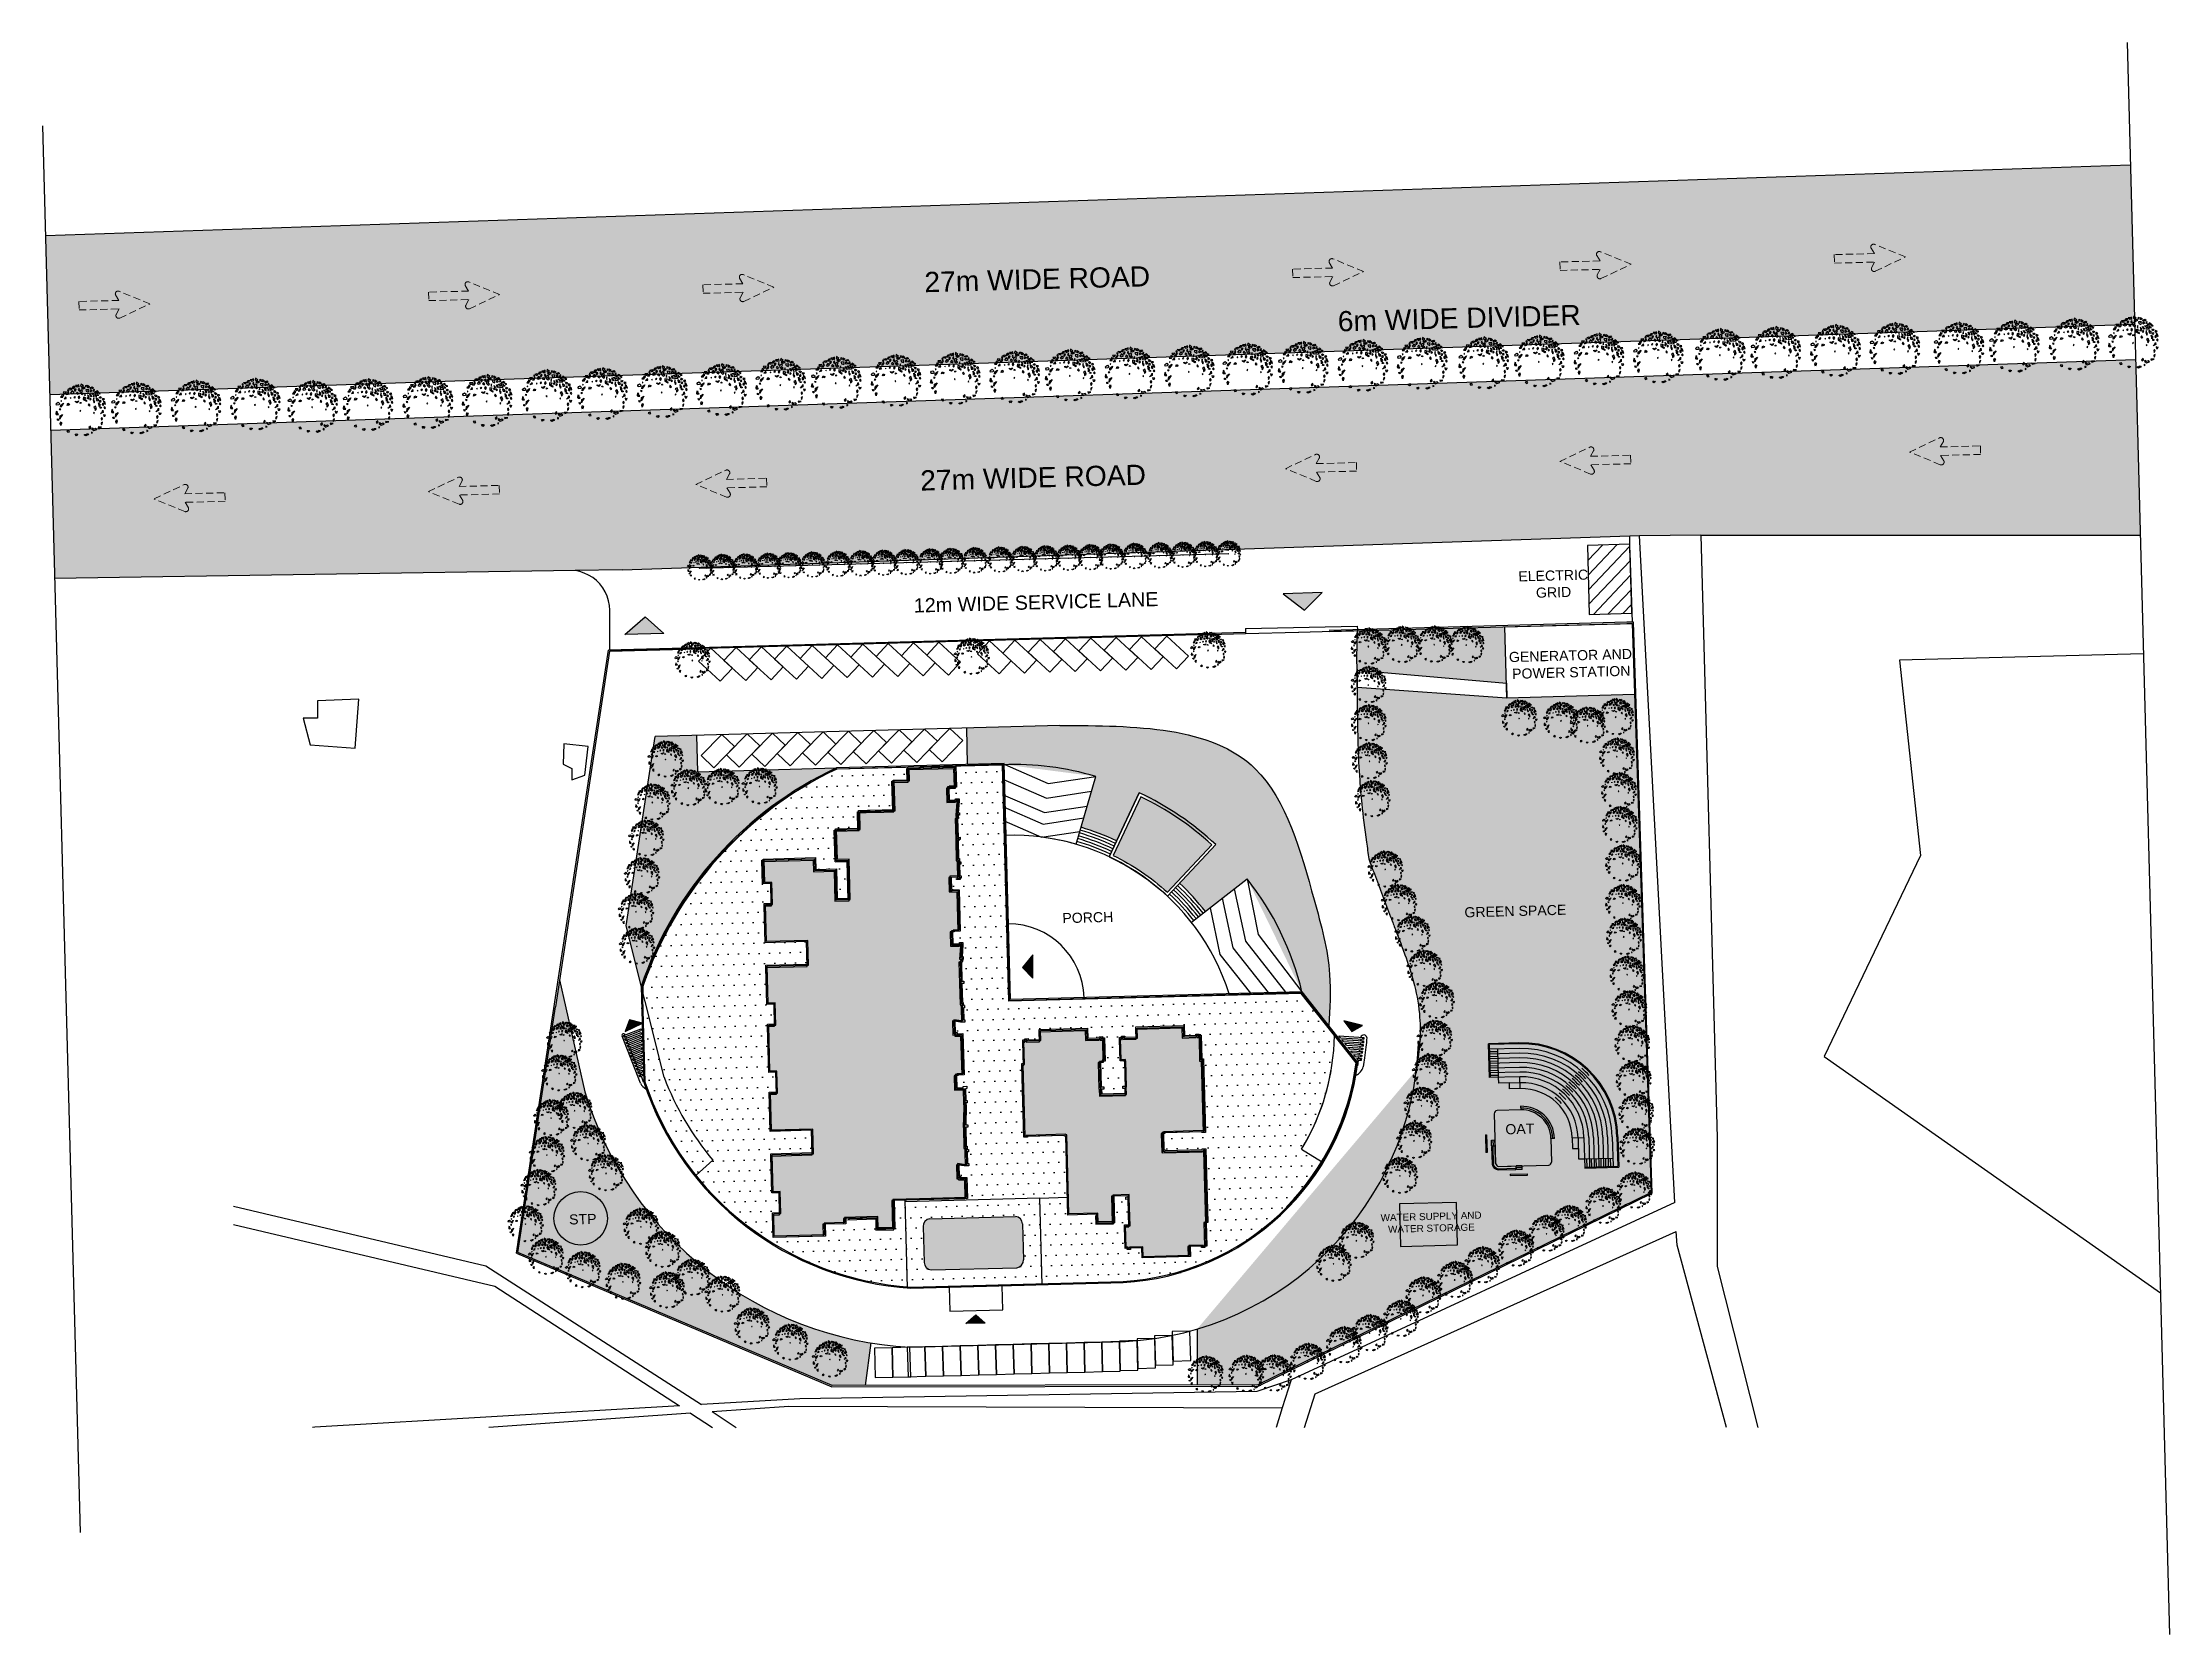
# Model space of a CAD drawing. Header units: inches. Extents: x 625 to 2719, y 1 to 1360.
# Drawn here: x 1983.6 to 2344.4, y 561.1 to 831.1 of the extents above; entities that cross this region are included whole.
import ezdxf

# ---------------------------------------------------------------- set-up
doc = ezdxf.new("R2010")
doc.units = ezdxf.units.IN
doc.header["$MEASUREMENT"] = 0
doc.linetypes.add('HIDDEN2', pattern=[0.1875, 0.125, -0.0625])
doc.layers.add('CAY', color=94, linetype='Continuous')
doc.layers.add('DIENHOA', color=3, linetype='Continuous')
doc.layers.add('Transito', color=50, linetype='HIDDEN2', lineweight=15)
doc.styles.get("Standard").update_dxf_attribs({"font": 'arial.ttf'})

msp = doc.modelspace()

# ---------------------------------------------------------------- texts
at = {"attachment_point": 7, "rotation": 1.5277488}
for s, width, insert, char_height in [('\\pi81.052;27m WIDE ROAD', 200.0038999, (2052.21537, 786.5845), 3.4260751), ('\\pi79.513;6m WIDE DIVIDER', 200.0038999, (2123.87171, 779.98121), 3.4260751), ('\\pi81.052;27m WIDE ROAD', 200.0038999, (2051.50885, 752.93384), 3.4260751), ('\\pi2.6735;ELECTRIC \\P\\pi5.5849;GRID', 16.8977588, (2231.36162, 736.79175), 1.7130375), ('\\pi79.515,t158.66,163.45;12m WIDE SERVICE LANE', 200.0038999, (2051.94075, 732.30622), 2.3982526), ('\\pi1.6619;GENERATOR AND \\P\\pi2.1247;POWER STATION', 23.9446166, (2230.77721, 723.13318), 1.7130375), ('PORCH', 23.9446166, (2156.6186, 681.7518), 1.713038), ('GREEN SPACE ', 23.9446166, (2224.81194, 682.73311), 1.7130375), ('OAT', 23.9446166, (2231.75389, 645.9368), 1.713038), ('STP', 23.9446166, (2072.95022, 630.64217), 1.713038), ('\\pi0.59178;WATER SUPPLY AND \\P\\pi1.8032;WATER STORAGE', 18.2011721, (2210.05612, 629.19045), 1.1991263)]:
    msp.add_mtext_dynamic_manual_height_columns(s, width=width, gutter_width=1, heights=[0], dxfattribs=dict(at, insert=insert, char_height=char_height))

# ---------------------------------------------------------------- blocks, each defined once
blk = doc.blocks.new('sdasx')
at = {"transparency": 33554564}
h = blk.add_hatch(color=1, dxfattribs=at)
h.dxf.hatch_style = 1
h.paths.add_polyline_path([(4212.55, 669.05), (4205.55, 669.05), (4205.55, 662.8), (4206.75, 662.8), (4206.75, 659.05), (4205.55, 659.05), (4205.55, 651.25), (4206.75, 651.25), (4206.75, 647.5), (4205.55, 647.5), (4205.55, 641.25), (4212.55, 641.25), (4212.55, 637.05), (4205.55, 637.05), (4205.55, 630.8), (4206.75, 630.8), (4206.75, 627.05), (4205.55, 627.05), (4205.55, 623.25), (4214.05, 623.25), (4214.05, 625.25), (4217.55, 625.25), (4217.55, 626.11), (4223.22, 626.11), (4223.22, 624.21), (4225.82, 624.21), (4225.82, 628.95), (4230.32, 628.95), (4238.25, 628.95), (4238.25, 632.15), (4237.25, 632.15), (4237.25, 632.35), (4236.95, 632.35), (4236.95, 634.74), (4238.27, 634.5), (4238.45, 634.5), (4238.45, 636.9), (4238.45, 637.45), (4238.3, 637.45), (4238.3, 641.05), (4238.29, 641.05), (4238.45, 644.45), (4238.45, 645.2), (4238.45, 647.4), (4236.95, 647.4), (4236.95, 649.85), (4237.25, 649.85), (4237.25, 649.95), (4238.25, 649.95), (4238.25, 656.55), (4237.25, 656.55), (4237.25, 656.75), (4236.95, 656.75), (4236.95, 659.14), (4238.27, 658.9), (4238.45, 658.9), (4238.45, 661.3), (4238.45, 661.85), (4238.3, 661.85), (4238.3, 665.45), (4238.3, 669.05), (4238.51, 669.05), (4238.65, 669.43), (4238.65, 669.6), (4238.43, 669.6), (4238.65, 671.81), (4238.65, 672), (4238.45, 672), (4238.45, 671.8), (4236.95, 671.8), (4236.95, 674.25), (4237.25, 674.25), (4237.25, 674.35), (4238.25, 674.35), (4238.25, 680.97), (4237.44, 681.05), (4236.95, 681.05), (4236.95, 683.5), (4238.45, 683.5), (4238.45, 685.7), (4238.45, 686.25), (4238.3, 686.25), (4238.3, 689.85), (4238.3, 693.45), (4238.45, 693.45), (4238.45, 694), (4238.43, 694), (4238.65, 696.21), (4238.65, 696.4), (4238.45, 696.4), (4238.45, 696.2), (4236.95, 696.2), (4236.95, 698.65), (4237.25, 698.65), (4237.25, 698.75), (4238.25, 698.75), (4238.25, 701.95), (4230.52, 701.95), (4230.52, 699.85), (4227.95, 699.85), (4227.95, 694.85), (4226.25, 694.85), (4223.25, 694.85), (4221.95, 694.85), (4221.95, 691.85), (4217.95, 691.85), (4217.95, 686.84), (4219.95, 686.84), (4219.95, 679.97), (4217.55, 679.97), (4217.55, 685.05), (4214.05, 685.05), (4214.05, 687.05), (4205.55, 687.05), (4205.55, 683.25), (4206.75, 683.25), (4206.75, 679.5), (4205.55, 679.5), (4205.55, 673.25), (4212.55, 673.25)])
h.paths.add_polyline_path([(4261.51, 645.71), (4261.51, 646.91), (4261.46, 646.91), (4261.46, 651.41), (4261.91, 651.41), (4261.91, 651.61), (4262.26, 651.61), (4262.26, 655.21), (4261.91, 655.21), (4261.91, 655.41), (4261.71, 655.41), (4261.71, 655.21), (4259.41, 655.21), (4259.41, 656.91), (4251.61, 656.91), (4251.61, 655.21), (4249.31, 655.21), (4249.31, 655.41), (4249.11, 655.41), (4249.11, 655.21), (4248.76, 655.21), (4248.76, 651.21), (4248.51, 651.21), (4248.51, 639.11), (4248.71, 639.11), (4248.71, 639.21), (4255.41, 639.21), (4255.41, 639.11), (4255.61, 639.11), (4255.61, 625.71), (4260.51, 625.71), (4260.51, 624.21), (4263.11, 624.21), (4263.11, 628.71), (4265.91, 628.71), (4265.91, 628.11), (4265.91, 623.41), (4265.16, 623.41), (4265.16, 619.81), (4265.51, 619.81), (4265.51, 619.61), (4265.71, 619.61), (4265.71, 619.81), (4268.01, 619.81), (4268.01, 618.11), (4275.81, 618.11), (4275.81, 619.81), (4278.11, 619.81), (4278.11, 619.61), (4278.31, 619.61), (4278.31, 619.81), (4278.66, 619.81), (4278.66, 623.81), (4278.91, 623.81), (4278.91, 635.91), (4278.71, 635.91), (4278.71, 635.81), (4272.01, 635.81), (4272.01, 635.91), (4271.81, 635.91), (4271.81, 639.11), (4272.01, 639.11), (4272.01, 639.21), (4278.71, 639.21), (4278.71, 639.11), (4278.91, 639.11), (4278.91, 651.21), (4278.66, 651.21), (4278.66, 655.21), (4278.31, 655.21), (4278.31, 655.41), (4278.11, 655.41), (4278.11, 655.21), (4275.81, 655.21), (4275.81, 656.91), (4268.01, 656.91), (4268.01, 655.21), (4265.71, 655.21), (4265.71, 655.41), (4265.51, 655.41), (4265.51, 655.21), (4265.16, 655.21), (4265.16, 651.61), (4265.91, 651.61), (4265.91, 651.41), (4265.96, 651.41), (4265.96, 646.91), (4265.91, 646.91), (4265.91, 645.71)])
at = {"color": 240, "true_color": 0xed1f24}
for p, q in [((4221.75, 692.05), (4221.75, 695.05)), ((4221.75, 695.05), (4223.25, 695.05)), ((4223.25, 695.05), (4226.25, 695.05)), ((4226.25, 695.05), (4227.75, 695.05)), ((4226.02, 624.01), (4226.02, 628.75)), ((4263.31, 625.51), (4263.31, 628.51)), ((4218.22, 625.91), (4223.02, 625.91)), ((4223.02, 625.91), (4223.02, 624.01)), ((4260.31, 625.51), (4260.31, 624.01)), ((4263.31, 624.01), (4263.31, 625.51)), ((4223.02, 624.01), (4226.02, 624.01)), ((4260.31, 624.01), (4263.31, 624.01))]:
    blk.add_line(p, q, dxfattribs=at)
for points in [[(4217.55, 626.11), (4217.55, 625.25), (4214.05, 625.25), (4214.05, 623.25), (4205.55, 623.25), (4205.55, 627.05), (4206.75, 627.05), (4206.75, 630.8), (4205.55, 630.8), (4205.55, 637.05), (4212.55, 637.05), (4212.55, 641.25), (4205.55, 641.25), (4205.55, 647.5), (4206.75, 647.5), (4206.75, 651.25), (4205.55, 651.25), (4205.55, 659.05), (4206.75, 659.05), (4206.75, 662.8), (4205.55, 662.8), (4205.55, 669.05), (4212.55, 669.05), (4212.55, 673.25), (4205.55, 673.25), (4205.55, 679.5), (4206.75, 679.5), (4206.75, 683.25), (4205.55, 683.25), (4205.55, 687.05), (4214.05, 687.05), (4214.05, 685.05), (4217.55, 685.05), (4217.55, 679.97), (4219.95, 679.97), (4219.95, 686.84), (4217.95, 686.84), (4217.95, 691.85), (4221.95, 691.85), (4221.95, 694.85), (4223.25, 694.85), (4226.25, 694.85), (4227.95, 694.85), (4227.95, 699.85), (4230.52, 699.85), (4230.52, 701.95), (4238.25, 701.95), (4238.25, 698.75), (4237.25, 698.75), (4237.25, 698.65), (4236.95, 698.65), (4236.95, 696.2), (4238.45, 696.2), (4238.45, 696.4), (4238.65, 696.4), (4238.65, 696.21), (4238.43, 694), (4238.45, 694), (4238.45, 693.45), (4238.3, 693.45), (4238.3, 689.85), (4238.3, 686.25), (4238.45, 686.25), (4238.45, 685.7), (4238.45, 683.5), (4236.95, 683.5), (4236.95, 681.05), (4237.44, 681.05), (4238.25, 680.97), (4238.25, 674.35), (4237.25, 674.35), (4237.25, 674.25), (4236.95, 674.25), (4236.95, 671.8), (4238.45, 671.8), (4238.45, 672), (4238.65, 672), (4238.65, 671.81), (4238.43, 669.6), (4238.65, 669.6), (4238.65, 669.43), (4238.51, 669.05), (4238.3, 669.05), (4238.3, 665.45), (4238.3, 661.85), (4238.45, 661.85), (4238.45, 661.3), (4238.45, 658.9), (4238.27, 658.9), (4236.95, 659.14), (4236.95, 656.75), (4237.25, 656.75), (4237.25, 656.55), (4238.25, 656.55), (4238.25, 649.95), (4237.25, 649.95), (4237.25, 649.85), (4236.95, 649.85), (4236.95, 647.4), (4238.45, 647.4), (4238.45, 645.2), (4238.45, 644.45), (4238.29, 641.05), (4238.3, 641.05), (4238.3, 637.45), (4238.45, 637.45), (4238.45, 636.9), (4238.45, 634.5), (4238.27, 634.5), (4236.95, 634.74), (4236.95, 632.35), (4237.25, 632.35), (4237.25, 632.15), (4238.25, 632.15), (4238.25, 628.95), (4230.32, 628.95), (4225.82, 628.95), (4225.82, 624.21), (4223.22, 624.21), (4223.22, 626.11)], [(4248.51, 639.11), (4248.51, 651.21), (4248.76, 651.21), (4248.76, 655.21), (4249.11, 655.21), (4249.11, 655.41), (4249.31, 655.41), (4249.31, 655.21), (4251.61, 655.21), (4251.61, 656.91), (4259.41, 656.91), (4259.41, 655.21), (4261.71, 655.21), (4261.71, 655.41), (4261.91, 655.41), (4261.91, 655.21), (4262.26, 655.21), (4262.26, 651.61), (4261.91, 651.61), (4261.91, 651.41), (4261.46, 651.41), (4261.46, 646.91), (4261.51, 646.91), (4261.51, 645.71), (4265.91, 645.71), (4265.91, 646.91), (4265.96, 646.91), (4265.96, 651.41), (4265.91, 651.41), (4265.91, 651.61), (4265.16, 651.61), (4265.16, 655.21), (4265.51, 655.21), (4265.51, 655.41), (4265.71, 655.41), (4265.71, 655.21), (4268.01, 655.21), (4268.01, 656.91), (4275.81, 656.91), (4275.81, 655.21), (4278.11, 655.21), (4278.11, 655.41), (4278.31, 655.41), (4278.31, 655.21), (4278.66, 655.21), (4278.66, 651.21), (4278.91, 651.21), (4278.91, 639.11), (4278.71, 639.11), (4278.71, 639.21), (4272.01, 639.21), (4272.01, 639.11), (4271.81, 639.11), (4271.81, 635.91), (4272.01, 635.91), (4272.01, 635.81), (4278.71, 635.81), (4278.71, 635.91), (4278.91, 635.91), (4278.91, 623.81), (4278.66, 623.81), (4278.66, 619.81), (4278.31, 619.81), (4278.31, 619.61), (4278.11, 619.61), (4278.11, 619.81), (4275.81, 619.81), (4275.81, 618.11), (4268.01, 618.11), (4268.01, 619.81), (4265.71, 619.81), (4265.71, 619.61), (4265.51, 619.61), (4265.51, 619.81), (4265.16, 619.81), (4265.16, 623.41), (4265.91, 623.41), (4265.91, 628.11), (4265.91, 628.71), (4263.11, 628.71), (4263.11, 624.21), (4260.51, 624.21), (4260.51, 625.71), (4255.61, 625.71), (4255.61, 639.11), (4255.41, 639.11), (4255.41, 639.21), (4248.71, 639.21), (4248.71, 639.11)]]:
    blk.add_lwpolyline(points, close=True, dxfattribs=at)
for points in [[(4217.75, 686.64), (4217.75, 692.05), (4221.75, 692.05), (4221.75, 695.05), (4227.75, 695.05), (4227.75, 700.05), (4230.32, 700.05), (4230.32, 702.15), (4238.45, 702.15), (4238.45, 698.55), (4237.45, 698.55), (4237.45, 698.45), (4237.15, 698.45), (4237.15, 696.4), (4238.25, 696.4), (4238.25, 696.6), (4238.85, 696.6), (4238.85, 696.2), (4238.65, 696.2), (4238.65, 694.2), (4238.85, 694.2), (4238.85, 693.8), (4238.65, 693.8), (4238.65, 693.25), (4238.5, 693.25), (4238.5, 690.05), (4238.85, 690.05), (4238.85, 689.65), (4238.5, 689.65), (4238.5, 686.45), (4238.65, 686.45), (4238.65, 685.9), (4238.85, 685.9), (4238.85, 685.5), (4238.65, 685.5), (4238.65, 683.5), (4238.85, 683.5), (4238.85, 683.1), (4238.25, 683.1), (4238.25, 683.3)], [(4205.35, 683.05), (4205.35, 687.25), (4214.25, 687.25), (4214.25, 685.25), (4217.75, 685.25)], [(4217.75, 686.64), (4219.75, 686.64), (4219.75, 680.17), (4217.75, 680.17), (4217.75, 685.25)]]:
    blk.add_lwpolyline(points, dxfattribs=at)
blk = doc.blocks.new('dfcxvczx')
at = {"color": 240, "true_color": 0xed1f24}
for p, q in [((4738, 849.33), (4738, 852.33)), ((4738, 852.33), (4739.5, 852.33)), ((4739.5, 852.33), (4742.5, 852.33)), ((4742.5, 852.33), (4744, 852.33)), ((4734.47, 783.19), (4739.27, 783.19)), ((4739.27, 783.19), (4739.27, 781.29)), ((4742.27, 781.29), (4742.27, 786.03)), ((4779.56, 782.79), (4779.56, 785.79)), ((4739.27, 781.29), (4742.27, 781.29)), ((4776.56, 782.79), (4776.56, 781.29)), ((4776.56, 781.29), (4779.56, 781.29)), ((4779.56, 781.29), (4779.56, 782.79))]:
    blk.add_line(p, q, dxfattribs=at)
for points in [[(4734, 783.19), (4734, 782.33), (4730.5, 782.33), (4730.5, 780.33), (4721.6, 780.33), (4721.6, 784.53), (4722.8, 784.53), (4722.8, 787.88), (4721.6, 787.88), (4721.6, 794.53), (4728.6, 794.53), (4728.6, 798.33), (4721.6, 798.33), (4721.6, 804.98), (4722.8, 804.98), (4722.8, 808.33), (4721.6, 808.33), (4721.6, 816.53), (4722.8, 816.53), (4722.8, 819.88), (4721.6, 819.88), (4721.6, 826.53), (4728.6, 826.53), (4728.6, 830.33), (4721.6, 830.33), (4721.6, 836.98), (4722.8, 836.98), (4722.8, 840.33), (4721.6, 840.33), (4721.6, 844.53), (4730.5, 844.53), (4730.5, 842.53), (4734, 842.53), (4734, 837.46), (4736, 837.46), (4736, 843.92), (4734, 843.92), (4734, 849.33), (4738, 849.33), (4738, 852.33), (4739.5, 852.33), (4742.5, 852.33), (4744, 852.33), (4744, 857.33), (4746.57, 857.33), (4746.57, 859.43), (4754.7, 859.43), (4754.7, 855.83), (4753.7, 855.83), (4753.7, 855.73), (4753.4, 855.73), (4753.4, 853.68), (4754.5, 853.68), (4754.5, 853.88), (4755.1, 853.88), (4755.1, 853.48), (4754.9, 851.48), (4755.1, 851.48), (4755.1, 851.08), (4754.9, 851.08), (4754.9, 850.53), (4754.75, 850.53), (4754.75, 847.33), (4755.1, 847.33), (4755.1, 846.93), (4754.75, 846.93), (4754.75, 843.73), (4754.9, 843.73), (4754.9, 843.18), (4755.1, 843.18), (4755.1, 842.78), (4754.9, 842.78), (4754.9, 840.78), (4755.1, 840.78), (4755.1, 840.38), (4754.5, 840.38), (4754.5, 840.58), (4753.4, 840.58), (4753.4, 838.53), (4753.7, 838.53), (4754.7, 838.43), (4754.7, 831.43), (4753.7, 831.43), (4753.7, 831.33), (4753.4, 831.33), (4753.4, 829.28), (4754.5, 829.28), (4754.5, 829.48), (4755.1, 829.48), (4755.1, 829.08), (4754.9, 827.08), (4755.1, 827.08), (4755.1, 826.68), (4754.9, 826.13), (4754.75, 826.13), (4754.75, 822.93), (4755.1, 822.93), (4755.1, 822.53), (4754.75, 822.53), (4754.75, 819.33), (4754.9, 819.33), (4754.9, 818.78), (4755.1, 818.78), (4755.1, 818.38), (4754.9, 818.38), (4754.9, 816.38), (4755.1, 816.38), (4755.1, 815.98), (4754.5, 815.98), (4753.4, 816.18), (4753.4, 814.23), (4753.7, 814.23), (4753.7, 814.03), (4754.7, 814.03), (4754.7, 807.03), (4753.7, 807.03), (4753.7, 806.93), (4753.4, 806.93), (4753.4, 804.88), (4754.5, 804.88), (4754.5, 805.08), (4755.1, 805.08), (4755.1, 804.68), (4754.9, 804.68), (4754.9, 802.68), (4755.1, 802.68), (4755.1, 802.28), (4754.9, 802.28), (4754.9, 801.73), (4754.75, 798.53), (4755.1, 798.53), (4755.1, 798.13), (4754.75, 798.13), (4754.75, 794.93), (4754.9, 794.93), (4754.9, 794.38), (4755.1, 794.38), (4755.1, 793.98), (4754.9, 793.98), (4754.9, 791.98), (4755.1, 791.98), (4755.1, 791.58), (4754.5, 791.58), (4753.4, 791.78), (4753.4, 789.83), (4753.7, 789.83), (4753.7, 789.63), (4754.7, 789.63), (4754.7, 786.03), (4746.57, 786.03), (4742.27, 786.03), (4742.27, 781.29), (4739.27, 781.29), (4739.27, 783.19)], [(4733.8, 783.39), (4733.8, 782.53), (4730.3, 782.53), (4730.3, 780.53), (4721.8, 780.53), (4721.8, 784.33), (4723, 784.33), (4723, 788.08), (4721.8, 788.08), (4721.8, 794.33), (4728.8, 794.33), (4728.8, 798.53), (4721.8, 798.53), (4721.8, 804.78), (4723, 804.78), (4723, 808.53), (4721.8, 808.53), (4721.8, 816.33), (4723, 816.33), (4723, 820.08), (4721.8, 820.08), (4721.8, 826.33), (4728.8, 826.33), (4728.8, 830.53), (4721.8, 830.53), (4721.8, 836.78), (4723, 836.78), (4723, 840.53), (4721.8, 840.53), (4721.8, 844.33), (4730.3, 844.33), (4730.3, 842.33), (4733.8, 842.33), (4733.8, 837.26), (4736.2, 837.26), (4736.2, 844.12), (4734.2, 844.12), (4734.2, 849.13), (4738.2, 849.13), (4738.2, 852.13), (4739.5, 852.13), (4742.5, 852.13), (4744.2, 852.13), (4744.2, 857.13), (4746.77, 857.13), (4746.77, 859.23), (4754.5, 859.23), (4754.5, 856.03), (4753.5, 856.03), (4753.5, 855.93), (4753.2, 855.93), (4753.2, 853.48), (4754.7, 853.48), (4754.7, 853.68), (4754.9, 853.68), (4754.9, 853.49), (4754.68, 851.28), (4754.7, 851.28), (4754.7, 850.73), (4754.55, 850.73), (4754.55, 847.13), (4754.55, 843.53), (4754.7, 843.53), (4754.7, 842.98), (4754.7, 840.78), (4753.2, 840.78), (4753.2, 838.33), (4753.69, 838.33), (4754.5, 838.25), (4754.5, 831.63), (4753.5, 831.63), (4753.5, 831.53), (4753.2, 831.53), (4753.2, 829.08), (4754.7, 829.08), (4754.7, 829.28), (4754.9, 829.28), (4754.9, 829.09), (4754.68, 826.88), (4754.9, 826.88), (4754.9, 826.71), (4754.76, 826.33), (4754.55, 826.33), (4754.55, 822.73), (4754.55, 819.13), (4754.7, 819.13), (4754.7, 818.58), (4754.7, 816.18), (4754.52, 816.18), (4753.2, 816.42), (4753.2, 814.03), (4753.5, 814.03), (4753.5, 813.83), (4754.5, 813.83), (4754.5, 807.23), (4753.5, 807.23), (4753.5, 807.13), (4753.2, 807.13), (4753.2, 804.68), (4754.7, 804.68), (4754.7, 802.48), (4754.7, 801.73), (4754.54, 798.33), (4754.55, 798.33), (4754.55, 794.73), (4754.7, 794.73), (4754.7, 794.18), (4754.7, 791.78), (4754.52, 791.78), (4753.2, 792.02), (4753.2, 789.63), (4753.5, 789.63), (4753.5, 789.43), (4754.5, 789.43), (4754.5, 786.23), (4746.57, 786.23), (4742.07, 786.23), (4742.07, 781.49), (4739.47, 781.49), (4739.47, 783.39)], [(4764.76, 796.39), (4764.76, 808.49), (4765.01, 808.49), (4765.01, 812.49), (4765.36, 812.49), (4765.36, 812.69), (4765.56, 812.69), (4765.56, 812.49), (4767.86, 812.49), (4767.86, 814.19), (4775.66, 814.19), (4775.66, 812.49), (4777.96, 812.49), (4777.96, 812.69), (4778.16, 812.69), (4778.16, 812.49), (4778.51, 812.49), (4778.51, 808.89), (4778.16, 808.89), (4778.16, 808.69), (4777.71, 808.69), (4777.71, 804.19), (4777.76, 804.19), (4777.76, 802.99), (4782.16, 802.99), (4782.16, 804.19), (4782.21, 804.19), (4782.21, 808.69), (4782.16, 808.69), (4782.16, 808.89), (4781.41, 808.89), (4781.41, 812.49), (4781.76, 812.49), (4781.76, 812.69), (4781.96, 812.69), (4781.96, 812.49), (4784.26, 812.49), (4784.26, 814.19), (4792.06, 814.19), (4792.06, 812.49), (4794.36, 812.49), (4794.36, 812.69), (4794.56, 812.69), (4794.56, 812.49), (4794.91, 812.49), (4794.91, 808.49), (4795.16, 808.49), (4795.16, 796.39), (4794.96, 796.39), (4794.96, 796.49), (4788.26, 796.49), (4788.26, 796.39), (4788.06, 796.39), (4788.06, 793.19), (4788.26, 793.19), (4788.26, 793.09), (4794.96, 793.09), (4794.96, 793.19), (4795.16, 793.19), (4795.16, 781.09), (4794.91, 781.09), (4794.91, 777.09), (4794.56, 777.09), (4794.56, 776.89), (4794.36, 776.89), (4794.36, 777.09), (4792.06, 777.09), (4792.06, 775.39), (4784.26, 775.39), (4784.26, 777.09), (4781.96, 777.09), (4781.96, 776.89), (4781.76, 776.89), (4781.76, 777.09), (4781.41, 777.09), (4781.41, 780.69), (4782.16, 780.69), (4782.16, 785.39), (4782.16, 785.99), (4779.36, 785.99), (4779.36, 781.49), (4776.76, 781.49), (4776.76, 782.99), (4771.86, 782.99), (4771.86, 796.39), (4771.66, 796.39), (4771.66, 796.49), (4764.96, 796.49), (4764.96, 796.39)]]:
    blk.add_lwpolyline(points, close=True, dxfattribs=at)
for points in [[(4734, 843.92), (4734, 849.33), (4738, 849.33), (4738, 852.33), (4744, 852.33), (4744, 857.33), (4746.57, 857.33), (4746.57, 859.43), (4754.7, 859.43), (4754.7, 855.83), (4753.7, 855.83), (4753.7, 855.73), (4753.4, 855.73), (4753.4, 853.68), (4754.5, 853.68), (4754.5, 853.88), (4755.1, 853.88), (4755.1, 853.48), (4754.9, 853.48), (4754.9, 851.48), (4755.1, 851.48), (4755.1, 851.08), (4754.9, 851.08), (4754.9, 850.53), (4754.75, 850.53), (4754.75, 847.33), (4755.1, 847.33), (4755.1, 846.93), (4754.75, 846.93), (4754.75, 843.73), (4754.9, 843.73), (4754.9, 843.18), (4755.1, 843.18), (4755.1, 842.78), (4754.9, 842.78), (4754.9, 840.78), (4755.1, 840.78), (4755.1, 840.38), (4754.5, 840.38), (4754.5, 840.58)], [(4721.6, 840.33), (4721.6, 844.53), (4730.5, 844.53), (4730.5, 842.53), (4734, 842.53)], [(4754.5, 840.58), (4753.4, 840.58), (4753.4, 838.53), (4753.7, 838.53), (4753.7, 838.43), (4754.7, 838.43), (4754.7, 831.43), (4753.7, 831.43), (4753.7, 831.33), (4753.4, 831.33), (4753.4, 829.28), (4754.5, 829.28), (4754.5, 829.48), (4755.1, 829.48), (4755.1, 829.08), (4754.9, 829.08), (4754.9, 827.08), (4755.1, 827.08), (4755.1, 826.68), (4754.9, 826.68), (4754.9, 826.13), (4754.75, 826.13), (4754.75, 822.93), (4755.1, 822.93), (4755.1, 822.53), (4754.75, 822.53), (4754.75, 819.33), (4754.9, 819.33), (4754.9, 818.78), (4755.1, 818.78), (4755.1, 818.38), (4754.9, 818.38), (4754.9, 816.38), (4755.1, 816.38), (4755.1, 815.98), (4754.5, 815.98), (4754.5, 816.18), (4753.4, 816.18), (4753.4, 814.23), (4753.7, 814.23), (4753.7, 814.03), (4754.7, 814.03), (4754.7, 807.03), (4753.7, 807.03), (4753.7, 806.93), (4753.4, 806.93), (4753.4, 804.88), (4754.5, 804.88), (4754.5, 805.08), (4755.1, 805.08), (4755.1, 804.68), (4754.9, 804.68), (4754.9, 802.68), (4755.1, 802.68), (4755.1, 802.28), (4754.9, 802.28), (4754.9, 801.73), (4754.75, 801.73), (4754.75, 798.53), (4755.1, 798.53), (4755.1, 798.13), (4754.75, 798.13), (4754.75, 794.93), (4754.9, 794.93), (4754.9, 794.38), (4755.1, 794.38), (4755.1, 793.98), (4754.9, 793.98), (4754.9, 791.98), (4755.1, 791.98), (4755.1, 791.58), (4754.5, 791.58), (4754.5, 791.78), (4753.4, 791.78), (4753.4, 789.83), (4753.7, 789.83), (4753.7, 789.63), (4754.7, 789.63), (4754.7, 786.03), (4746.57, 786.03), (4742.27, 786.03), (4742.27, 781.29), (4739.27, 781.29), (4739.27, 783.19), (4734, 783.19), (4734, 782.33), (4730.5, 782.33), (4730.5, 780.33), (4721.6, 780.33), (4721.6, 784.53), (4722.8, 784.53), (4722.8, 787.88), (4721.6, 787.88), (4721.6, 794.53), (4728.6, 794.53), (4728.6, 798.33), (4721.6, 798.33), (4721.6, 804.98), (4722.8, 804.98), (4722.8, 808.33), (4721.6, 808.33), (4721.6, 816.53), (4722.8, 816.53), (4722.8, 819.88), (4721.6, 819.88), (4721.6, 826.53), (4728.6, 826.53), (4728.6, 830.33), (4721.6, 830.33), (4721.6, 836.98), (4722.8, 836.98), (4722.8, 840.33), (4721.6, 840.33), (4721.6, 844.53), (4730.5, 844.53), (4730.5, 842.53), (4734, 842.53)], [(4734, 843.92), (4736, 843.92), (4736, 837.46), (4734, 837.46), (4734, 842.53)], [(4771.66, 796.19), (4771.46, 796.19), (4771.46, 796.29), (4765.16, 796.29), (4765.16, 796.19), (4764.56, 796.19), (4764.56, 808.69), (4764.81, 808.69), (4764.81, 812.69), (4765.16, 812.69), (4765.16, 812.89), (4765.76, 812.89), (4765.76, 812.69), (4767.66, 812.69), (4767.66, 814.39), (4775.86, 814.39), (4775.86, 812.69), (4777.76, 812.69), (4777.76, 812.89), (4778.36, 812.89), (4778.36, 812.69), (4778.71, 812.69), (4778.71, 808.69), (4778.36, 808.69), (4778.36, 808.49), (4777.91, 808.49), (4777.91, 804.39), (4778.36, 804.39), (4778.36, 803.99), (4777.96, 803.99), (4777.96, 803.19), (4781.96, 803.19), (4781.96, 803.99), (4781.56, 803.99), (4781.56, 804.39), (4782.01, 804.39), (4782.01, 808.49), (4781.96, 808.49), (4781.96, 808.69), (4781.21, 808.69), (4781.21, 812.69), (4781.56, 812.69), (4781.56, 812.89), (4782.16, 812.89), (4782.16, 812.69), (4784.06, 812.69), (4784.06, 814.39), (4792.26, 814.39), (4792.26, 812.69), (4794.16, 812.69), (4794.16, 812.89), (4794.76, 812.89), (4794.76, 812.69), (4795.11, 812.69), (4795.11, 808.69), (4795.36, 808.69), (4795.36, 796.19), (4794.76, 796.19), (4794.76, 796.29), (4788.46, 796.29), (4788.46, 796.19), (4788.26, 796.19), (4788.26, 793.39), (4788.46, 793.39), (4788.46, 793.29), (4794.76, 793.29), (4794.76, 793.39), (4795.36, 793.39), (4795.36, 780.89), (4795.11, 780.89), (4795.11, 776.89), (4794.76, 776.89), (4794.76, 776.69), (4794.16, 776.69), (4794.16, 776.89), (4792.26, 776.89), (4792.26, 775.19), (4784.06, 775.19), (4784.06, 776.89), (4782.16, 776.89), (4782.16, 776.69), (4781.56, 776.69), (4781.56, 776.89), (4781.21, 776.89), (4781.21, 780.89), (4781.96, 780.89), (4781.96, 785.19), (4781.56, 785.19), (4781.56, 785.59), (4781.96, 785.59), (4781.96, 785.79), (4779.56, 785.79), (4779.56, 781.29), (4776.56, 781.29), (4776.56, 782.79), (4771.66, 782.79), (4771.66, 796.19), (4771.46, 796.19), (4771.46, 796.29), (4765.16, 796.29), (4765.16, 796.19), (4764.56, 796.19)]]:
    blk.add_lwpolyline(points, dxfattribs=at)
blk = doc.blocks.new('dsvc')
for p, q in [((4564.09, 799.78), (4564.09, 784.91)), ((4586.98, 799.55), (4586.98, 784.85)), ((4586.98, 799.55), (4591.68, 799.55)), ((4567.09, 795.24), (4567.09, 789.15)), ((4568.28, 796.55), (4582.79, 796.55)), ((4583.98, 795.24), (4583.98, 789.15)), ((4568.28, 787.85), (4582.79, 787.85)), ((4564.74, 784.85), (4583.98, 784.85))]:
    blk.add_line(p, q)
for points in [[(4641.56, 821.12), (4632.4, 833.35), (4582.95, 833.35), (4582.95, 873.4), (4554.49, 873.4, 0.205284), (4520.37, 837.25), (4520.37, 821.01, 0.305906), (4564.74, 784.85), (4600.75, 784.85, 0.362832)], [(4641.35, 821.07), (4632.3, 833.15), (4582.75, 833.15), (4582.75, 873.2), (4554.53, 873.2, 0.204965), (4520.57, 837.22), (4520.57, 821.04, 0.305699), (4564.75, 785.05), (4600.75, 785.05, 0.362255)]]:
    blk.add_lwpolyline(points, format="xyb", close=True)
blk.add_lwpolyline([(4628.77, 796.95, 0.16482), (4641.25, 821.04), (4632.25, 833.05), (4582.65, 833.05), (4582.65, 873.1), (4554.49, 873.2, 0.20178), (4520.65, 837.2), (4520.65, 835.97)], format="xyb")
for centre, start, end in [((4568.42, 795.22), 96.2171, 179.2237), ((4582.64, 795.22), 0.7763, 83.7829), ((4568.42, 789.17), 180.7763, 263.7829), ((4582.64, 789.17), 276.2171, 359.2237)]:
    blk.add_arc(centre, 1.33, start, end)
blk.add_blockref('dfcxvczx', (-179.98, 13.75))
blk = doc.blocks.new('Cay01-mb')
at = {"layer": 'DIENHOA'}
for p, q in [((-705, 1242), (-724, 1177)), ((-649, 1221), (-705, 1242)), ((-663, 1176), (-649, 1221)), ((-645, 1301), (-522, 1333)), ((-578, 1246), (-645, 1301)), ((-567, 1211), (-578, 1246)), ((-522, 1226), (-567, 1211)), ((-522, 1333), (-522, 1226)), ((-449, 1284), (-386, 1423)), ((-369, 1287), (-449, 1284)), ((-386, 1423), (-298, 1419)), ((-366, 1367), (-386, 1316)), ((-386, 1316), (-369, 1287)), ((-322, 1335), (-366, 1367)), ((-319, 1261), (-334, 1169)), ((-298, 1419), (-322, 1335)), ((-231, 1257), (-319, 1261)), ((-274, 1168), (-231, 1257)), ((-140, 1458), (-258, 1458)), ((-258, 1458), (-165, 1361)), ((-165, 1361), (-123, 1415)), ((-64, 1501), (-140, 1458)), ((-123, 1415), (-55, 1382)), ((-64, 1307), (-114, 1242)), ((-114, 1242), (-81, 1155)), ((-55, 1382), (-64, 1501)), ((-47, 1199), (-64, 1307)), ((57, 1540), (29, 1436)), ((29, 1436), (88, 1404)), ((189, 1426), (57, 1540)), ((164, 1328), (71, 1328)), ((71, 1328), (164, 1263)), ((88, 1404), (189, 1426)), ((231, 1350), (164, 1328)), ((164, 1263), (282, 1307)), ((282, 1307), (231, 1350)), ((341, 1458), (282, 1426)), ((282, 1426), (324, 1382)), ((493, 1220), (316, 1209)), ((324, 1382), (366, 1404)), ((366, 1404), (341, 1458)), ((417, 1339), (434, 1371)), ((459, 1317), (417, 1339)), ((425, 1458), (535, 1393)), ((434, 1371), (425, 1458)), ((442, 1166), (493, 1220)), ((535, 1393), (459, 1317)), ((552, 1307), (695, 1361)), ((611, 1253), (552, 1307)), ((619, 1285), (611, 1253)), ((670, 1307), (619, 1285)), ((678, 1253), (670, 1307)), ((754, 1296), (678, 1253)), ((695, 1361), (754, 1296)), ((804, 1231), (762, 1188)), ((821, 1166), (804, 1231)), ((-1395, 21), (-1421, -120)), ((-1328, -12), (-1395, 21)), ((-1379, 453), (-1328, 507)), ((-1362, 377), (-1379, 453)), ((-1244, 388), (-1362, 377)), ((-1328, 507), (-1269, 539)), ((-1269, 539), (-1185, 453)), ((-1185, 453), (-1244, 388)), ((-1134, 140), (-1227, 151)), ((-1227, 151), (-1185, 107)), ((-1185, 107), (-1134, 140)), ((-1008, 410), (-1143, 259)), ((-1143, 259), (-1126, 377)), ((-1045, 902), (-1128, 819)), ((-1128, 819), (-994, 815)), ((-1126, 377), (-974, 485)), ((-1075, 637), (-1117, 604)), ((-1117, 604), (-1084, 594)), ((-1084, 594), (-1075, 637)), ((-1022, 986), (-1045, 902)), ((-932, 908), (-1022, 986)), ((-974, 485), (-1008, 410)), ((-1002, 883), (-932, 908)), ((-994, 815), (-1002, 883)), ((-789, 1112), (-964, 1099)), ((-964, 1099), (-910, 1006)), ((-822, 831), (-932, 723)), ((-932, 723), (-805, 745)), ((-910, 1006), (-846, 1025)), ((-846, 1025), (-789, 1112)), ((-805, 745), (-822, 831)), ((-739, 1025), (-804, 959)), ((-804, 959), (-693, 979)), ((-763, 345), (-721, 464)), ((-704, 377), (-763, 345)), ((-706, 1088), (-739, 1025)), ((-724, 1177), (-663, 1176)), ((-721, 464), (-637, 421)), ((-640, 1093), (-706, 1088)), ((-662, 345), (-704, 377)), ((-693, 979), (-640, 1093)), ((-637, 421), (-662, 345)), ((-544, 756), (-569, 788)), ((-569, 788), (-569, 734)), ((-569, 734), (-544, 756)), ((-430, 1181), (-547, 1048)), ((-547, 1048), (-468, 1005)), ((-468, 1005), (-347, 1050)), ((-427, 1107), (-430, 1181)), ((-375, 1114), (-427, 1107)), ((-347, 1050), (-375, 1114)), ((-308, 842), (-367, 788)), ((-367, 788), (-342, 766)), ((-342, 766), (-283, 788)), ((-334, 1169), (-274, 1168)), ((-283, 788), (-308, 842)), ((-283, 572), (-199, 539)), ((-283, 529), (-283, 572)), ((-199, 475), (-283, 529)), ((-182, 1091), (-232, 1004)), ((-232, 1004), (-140, 972)), ((-199, 539), (-106, 594)), ((-140, 539), (-199, 475)), ((-97, 1004), (-182, 1091)), ((-140, 972), (-97, 1004)), ((-106, 594), (-140, 539)), ((-47, 853), (-123, 788)), ((-123, 788), (-81, 702)), ((-81, 1155), (-47, 1199)), ((-81, 702), (-22, 777)), ((-13, 42), (-55, 21)), ((-55, 21), (-30, -1)), ((-22, 777), (-47, 853)), ((63, 1209), (-30, 1123)), ((-30, 1123), (-13, 1037)), ((-30, -1), (4, 10)), ((-13, 1037), (88, 950)), ((-13, 485), (21, 496)), ((-13, 431), (-13, 485)), ((46, 453), (-13, 431)), ((4, 10), (-13, 42)), ((21, 496), (46, 453)), ((139, 1145), (63, 1209)), ((71, 1047), (139, 1145)), ((172, 993), (71, 1047)), ((88, 950), (172, 993)), ((172, 788), (164, 658)), ((164, 658), (341, 550)), ((316, 756), (172, 788)), ((240, 648), (316, 756)), ((383, 572), (240, 648)), ((282, 1004), (248, 928)), ((248, 928), (273, 864)), ((273, 864), (282, 928)), ((282, 928), (282, 1004)), ((316, 1209), (341, 1123)), ((341, 1123), (459, 1069)), ((341, 550), (383, 572)), ((434, 766), (366, 723)), ((366, 723), (459, 691)), ((493, 810), (408, 907)), ((408, 907), (434, 766)), ((476, 410), (434, 345)), ((434, 345), (493, 291)), ((484, 1134), (442, 1166)), ((459, 1069), (484, 1134)), ((459, 691), (493, 810)), ((501, 356), (476, 410)), ((493, 291), (543, 313)), ((543, 313), (501, 356)), ((552, 723), (518, 648)), ((518, 648), (568, 626)), ((627, 1199), (552, 1145)), ((552, 1145), (594, 1101)), ((552, 950), (644, 831)), ((611, 777), (552, 950)), ((611, 669), (552, 723)), ((568, 626), (611, 669)), ((594, 1101), (686, 1134)), ((644, 831), (611, 777)), ((686, 1134), (627, 1199)), ((653, 972), (821, 1015)), ((745, 896), (653, 972)), ((762, 1188), (728, 1112)), ((728, 1112), (821, 1166)), ((754, 874), (728, 799)), ((728, 799), (931, 810)), ((762, 712), (728, 594)), ((728, 594), (779, 453)), ((846, 907), (745, 896)), ((846, 885), (754, 874)), ((855, 259), (754, 194)), ((754, 194), (813, 129)), ((762, 572), (762, 712)), ((821, 529), (762, 572)), ((779, 453), (821, 529)), ((813, 129), (821, 10)), ((821, 1015), (872, 1112)), ((821, 10), (905, 96)), ((872, 1112), (846, 907)), ((931, 810), (846, 885)), ((905, 96), (855, 259)), ((1040, 615), (905, 712)), ((905, 712), (922, 572)), ((939, 1134), (914, 1091)), ((914, 1091), (948, 1058)), ((956, 983), (914, 918)), ((914, 918), (973, 874)), ((922, 572), (998, 561)), ((1032, 1069), (939, 1134)), ((948, 1058), (1032, 1069)), ((973, 907), (956, 983)), ((1057, 874), (973, 907)), ((973, 874), (1057, 874)), ((998, 561), (1040, 615)), ((1040, 1037), (1032, 1004)), ((1032, 1004), (1091, 961)), ((1049, 313), (1032, 442)), ((1032, 442), (1116, 313)), ((1158, 972), (1040, 1037)), ((1057, 226), (1049, 313)), ((1116, 313), (1057, 226)), ((1082, 766), (1116, 799)), ((1091, 723), (1082, 766)), ((1133, 572), (1082, 550)), ((1082, 550), (1091, 507)), ((1091, 961), (1158, 972)), ((1141, 680), (1091, 723)), ((1091, 507), (1158, 496)), ((1108, 140), (1116, 205)), ((1175, 129), (1108, 140)), ((1116, 799), (1184, 756)), ((1116, 205), (1184, 172)), ((1184, 539), (1133, 572)), ((1184, 756), (1141, 680)), ((1158, 496), (1184, 539)), ((1184, 172), (1175, 129)), ((1209, -87), (1259, 21)), ((1268, 691), (1234, 648)), ((1234, 648), (1285, 604)), ((1243, 421), (1234, 334)), ((1234, 334), (1293, 291)), ((1327, 345), (1243, 421)), ((1259, 21), (1268, -109)), ((1369, 658), (1268, 691)), ((1285, 604), (1369, 658)), ((1293, 291), (1327, 345)), ((1386, 464), (1302, 529)), ((1302, 529), (1327, 431)), ((1327, 431), (1428, 345)), ((1386, 215), (1327, 161)), ((1327, 161), (1377, 96)), ((1377, 96), (1420, 129)), ((1428, 345), (1386, 464)), ((1420, 129), (1386, 215)), ((-1421, -120), (-1395, -152)), ((-1395, -152), (-1277, -152)), ((-1362, -98), (-1328, -12)), ((-1294, -120), (-1362, -98)), ((-1328, -487), (-1336, -411)), ((-1336, -411), (-1286, -422)), ((-1277, -498), (-1328, -487)), ((-1277, -152), (-1294, -120)), ((-1286, -422), (-1277, -498)), ((-1202, -422), (-1176, -238)), ((-1117, -271), (-1202, -422)), ((-1185, -671), (-1126, -584)), ((-1151, -790), (-1185, -671)), ((-1176, -238), (-1041, -163)), ((-1126, -703), (-1151, -790)), ((-1126, -584), (-1100, -660)), ((-1100, -660), (-1126, -703)), ((-1041, -163), (-1117, -271)), ((-713, -1092), (-822, -1114)), ((-822, -1114), (-763, -1189)), ((-763, -1189), (-671, -1168)), ((-671, -1168), (-713, -1092)), ((526, -865), (434, -952)), ((434, -952), (467, -1006)), ((467, -1006), (543, -962)), ((543, -962), (526, -865)), ((577, -1211), (577, -1276)), ((644, -1254), (577, -1211)), ((627, -995), (611, -1027)), ((611, -1027), (712, -1124)), ((712, -1049), (627, -995)), ((821, -1016), (712, -1049)), ((712, -1124), (880, -1070)), ((771, -87), (728, -130)), ((728, -130), (762, -163)), ((762, -163), (771, -87)), ((880, -1070), (821, -1016)), ((1150, -941), (973, -919)), ((973, -919), (990, -984)), ((990, -984), (1150, -941)), ((1116, -174), (1209, -87)), ((1268, -109), (1116, -174)), ((1200, -390), (1150, -444)), ((1150, -444), (1175, -552)), ((1226, -671), (1150, -714)), ((1150, -714), (1158, -822)), ((1158, -822), (1200, -757)), ((1175, -552), (1234, -487)), ((1234, -487), (1200, -390)), ((1200, -757), (1226, -671)), ((1352, -271), (1285, -238)), ((1285, -238), (1302, -325)), ((1302, -325), (1369, -325)), ((1411, -260), (1352, -271)), ((1369, -325), (1411, -260)), ((-283, -1395), (-350, -1297)), ((-350, -1297), (-258, -1297)), ((-199, -1319), (-283, -1395)), ((-258, -1297), (-199, -1319)), ((164, -1362), (214, -1330)), ((248, -1416), (164, -1362)), ((214, -1330), (231, -1341)), ((231, -1341), (316, -1341)), ((366, -1362), (248, -1416)), ((316, -1341), (316, -1297)), ((316, -1297), (400, -1308)), ((400, -1308), (366, -1362)), ((577, -1276), (644, -1254))]:
    blk.add_line(p, q, dxfattribs=at)
blk = doc.blocks.new('dsfcx')
for p, q in [((26409, 41554), (26409, 48754)), ((32859, 48754), (26409, 48754)), ((26609, 41554), (26609, 48554)), ((32859, 48554), (26609, 48554)), ((32859, 47554), (26609, 47554)), ((32859, 47554), (26609, 47554)), ((26609, 47054), (28359, 47054)), ((32859, 46554), (26609, 46554)), ((26609, 46054), (28359, 46054)), ((32859, 45554), (26609, 45554)), ((28359, 41554), (28359, 47554)), ((32859, 41554), (26409, 41554)), ((26609, 45054), (28359, 45054)), ((32859, 44554), (26609, 44554)), ((26609, 44054), (28359, 44054)), ((32859, 43554), (26609, 43554)), ((26609, 43054), (28359, 43054)), ((32859, 42554), (26609, 42554)), ((26609, 42054), (28359, 42054)), ((28359, 40304), (28359, 41554)), ((32859, 39054), (32859, 41554)), ((32859, 40304), (28359, 40304)), ((30609, 40304), (28359, 40304)), ((30609, 39054), (30609, 40304)), ((32859, 39054), (30609, 39054)), ((32859, 39054), (30609, 39054)), ((27234, 33929), (27234, 23304)), ((32859, 34554), (27859, 34554)), ((32859, 35304), (32859, 34554)), ((25245, 29448), (25245, 25698)), ((25245, 29448), (25495, 29448)), ((25495, 29448), (25495, 25698)), ((26484, 27054), (26484, 28304)), ((26484, 28304), (27234, 28304)), ((26859, 27054), (26859, 28304)), ((26859, 27054), (26859, 28304)), ((27234, 27054), (27234, 28304)), ((39109, 28304), (39109, 23304)), ((39859, 28304), (39109, 28304)), ((43609, 28304), (43609, 26054)), ((43609, 28304), (43609, 26054)), ((43609, 28304), (46109, 28304)), ((44859, 28304), (44859, 23804)), ((46109, 28304), (46109, 21854)), ((47109, 28304), (47109, 22054)), ((48109, 28304), (48109, 22054)), ((49109, 28304), (49109, 22054)), ((50109, 28304), (50109, 22054)), ((51109, 28304), (51109, 22054)), ((52109, 28304), (52109, 22054)), ((53109, 28304), (53109, 22054)), ((53309, 28304), (53309, 21854)), ((25495, 25698), (25245, 25698)), ((26484, 27054), (27234, 27054)), ((26495, 26948), (26495, 23173)), ((26495, 26948), (26745, 26948)), ((26745, 26948), (26745, 23198)), ((27234, 23304), (27234, 27054)), ((27859, 22679), (38484, 22679)), ((27859, 22679), (31609, 22679)), ((32859, 22679), (31609, 22679)), ((31609, 21929), (31609, 22679)), ((32859, 21929), (32859, 22679)), ((43609, 26054), (44859, 26054)), ((44859, 26054), (44859, 23804)), ((44859, 23804), (46109, 23804)), ((46109, 23804), (52109, 23804)), ((46609, 22054), (46609, 23804)), ((47609, 22054), (47609, 23804)), ((48609, 22054), (48609, 23804)), ((49609, 22054), (49609, 23804)), ((50609, 22054), (50609, 23804)), ((51609, 22054), (51609, 23804)), ((27727, 21941), (31459, 21941)), ((27753, 22191), (31459, 22191)), ((30253, 20941), (33959, 20941)), ((30253, 20941), (30253, 20691)), ((30253, 20691), (33959, 20691)), ((31459, 21941), (31459, 22191)), ((32859, 22304), (31609, 22304)), ((32859, 22304), (31609, 22304)), ((32859, 21929), (31609, 21929)), ((33959, 20691), (33959, 20941)), ((46109, 22054), (53109, 22054)), ((46109, 21854), (53309, 21854))]:
    blk.add_line(p, q)
for centre, radius, start, end in [((32859, 28304), 20450, 0, 90), ((32859, 28304), 20250, 0, 90), ((32859, 28304), 19250, 0, 90), ((32859, 28304), 18250, 0, 90), ((32859, 28304), 17250, 0, 90), ((32859, 28304), 16250, 0, 90), ((32859, 28304), 15250, 0, 90), ((32859, 28304), 14250, 0, 90), ((32859, 28304), 13250, 0, 90), ((32859, 28304), 16750, 41.40441, 48.59558), ((32859, 28304), 17750, 41.54592, 48.45408), ((32859, 28304), 18750, 41.67231, 48.32768), ((32859, 28304), 19750, 41.7859, 48.21409), ((32859, 28304), 12000, 0, 90), ((32859, 28304), 10750, 0, 90), ((32859, 28304), 11375, 40.21689, 49.78311), ((32859, 28304), 12625, 40.58344, 49.41656), ((32859, 28304), 13750, 40.85626, 49.14374), ((32859, 28304), 14750, 41.06378, 48.93621), ((32859, 28304), 15750, 41.24492, 48.75507), ((27886, 33902), 653, 92.41121, 182.41121), ((32859, 28304), 7000, 0, 90), ((32859, 28304), 6625, 0, 90), ((32859, 28304), 6250, 0, 90), ((28031, 23477), 1566, 191.19157, 258.80843), ((28031, 23477), 1316, 192.21204, 257.78796), ((28031, 23477), 816, 192.21204, 257.78796), ((38311, 23477), 816, 282.21204, 347.78796)]:
    blk.add_arc(centre, radius, start, end)
blk = doc.blocks.new('flecha')
blk.add_hatch(color=0).paths.add_polyline_path([(-0.237, -0.536, 0.664581), (-0.172, -0.6), (-0.075, -0.544), (-0.075, -1.25), (0.075, -1.25), (0.075, -0.544), (0.172, -0.6, 0.664581), (0.237, -0.536), (0, 0)])
at = {"color": 0}
blk.add_lwpolyline([(-0.075, -0.544), (-0.172, -0.6, -0.664581), (-0.237, -0.536), (0, 0), (0.237, -0.536, -0.664581), (0.172, -0.6), (0.075, -0.544), (0.075, -1.25), (-0.075, -1.25)], format="xyb", close=True, dxfattribs=at)
blk = doc.blocks.new('GRFV')
h = blk.add_hatch(color=1)
h.dxf.hatch_style = 1
h.paths.add_polyline_path([(5019.36, 735.87), (5022.86, 732.97), (5025.95, 735.87)])
for p, q in [((5019.36, 735.87), (5022.86, 732.97)), ((5025.95, 735.87), (5019.36, 735.87)), ((5022.86, 732.97), (5025.95, 735.87))]:
    blk.add_line(p, q)

# ---------------------------------------------------------------- hatches: boundary and pattern name
at = {"true_color": 0x939598, "transparency": 33554549}
h = msp.add_hatch(color=252, dxfattribs=at)
h.dxf.hatch_style = 1
h.paths.add_polyline_path([(2338.4449, 783.38626), (2337.72504, 810.37735), (1984.11553, 798.41708), (1984.8354, 771.42598)])
h = msp.add_hatch(color=252, dxfattribs=at)
h.dxf.hatch_style = 1
h.paths.add_polyline_path([(1984.99537, 765.42796), (1985.66688, 740.24998), (2073.93897, 741.57122), (2081.91138, 741.69055), (2252.8533, 747.47239), (2254.48194, 747.52747), (2254.48438, 747.48131), (2264.8972, 747.60953), (2339.39909, 747.60953), (2338.60487, 777.38824)])
at = {"true_color": 0xffffff}
h = msp.add_hatch(dxfattribs=at)
h.set_pattern_fill('ANSI31', scale=14, angle=1.5277488)
h.set_pattern_definition([(46.52775, (-2803.8966, -131.7626), (-1.2699884, 1.2040056), [])])
h.paths.add_polyline_path([(2252.8533, 744.61712), (2252.8533, 746.04475), (2245.64761, 745.85257), (2245.95988, 734.14399), (2253.16557, 734.33617), (2253.0479, 738.748)])
at = {"transparency": 33554541}
h = msp.add_hatch(color=3, dxfattribs=at)
h.dxf.hatch_style = 1
h.set_gradient(color1=(244, 238, 81), color2=(0, 255, 0), name='INVSPHERICAL')
h.paths.add_polyline_path([(2231.65673, 732.05423), (2206.64566, 731.35816), (2206.64704, 731.30845), (2206.52106, 726.75997), (2206.58718, 724.71673), (2231.91166, 722.49568)])
h = msp.add_hatch(color=3, dxfattribs=at)
h.dxf.hatch_style = 1
h.set_gradient(color1=(244, 238, 81), color2=(0, 255, 0), name='INVSPHERICAL')
edge = h.paths.add_edge_path()
edge.add_line((2231.97893, 719.9736), (2206.59586, 721.75845))
edge.add_spline(control_points=[(2206.59586, 721.75845), (2206.59858, 720.63436), (2206.60339, 719.51746), (2206.64759, 714.17367), (2206.74739, 710.0486), (2207.11824, 704.69403), (2207.23232, 703.35286), (2207.58664, 699.95143), (2207.8764, 697.79103), (2208.31039, 694.5926), (2208.44012, 693.64075), (2208.56757, 692.67083)], knot_values=[3.087353739, 3.087353739, 3.087353739, 3.087353739, 6.486129038, 6.486129038, 19.458387115, 19.458387115, 23.855927327, 23.855927327, 30.736005887, 30.736005887, 33.576284256, 33.576284256, 33.576284256, 33.576284256], degree=3, periodic=0)
edge.add_spline(control_points=[(2208.56757, 692.67083), (2208.88499, 691.82143), (2209.20225, 690.97287), (2210.42395, 687.71011), (2211.33125, 685.29746), (2212.49702, 682.23631), (2212.74011, 681.60005), (2213.12061, 680.6079), (2213.2567, 680.25379), (2213.53136, 679.5407), (2213.67253, 679.17484), (2214.10391, 678.04936), (2214.4021, 677.26199), (2215.20965, 675.02124), (2215.71982, 673.49313), (2216.59522, 670.16977), (2216.96108, 668.37115), (2217.22046, 665.67651), (2217.2656, 664.90168), (2217.28035, 663.78209), (2217.27851, 663.45235), (2217.26425, 662.81694), (2217.25199, 662.50753), (2217.2037, 661.60414), (2217.15628, 661.03501), (2217.0336, 659.81628), (2216.95439, 659.18635), (2216.83499, 658.28636), (2216.79307, 657.98112), (2216.71715, 657.42707), (2216.68278, 657.17568), (2216.65023, 656.93025), (2216.64924, 656.92278), (2216.64825, 656.9153)], knot_values=[1.161344606, 1.161344606, 1.161344606, 1.161344606, 3.906862621, 3.906862621, 11.720587862, 11.720587862, 13.7671052, 13.7671052, 14.905911222, 14.905911222, 16.044717244, 16.044717244, 18.322329288, 18.322329288, 22.222098495, 22.222098495, 26.121867702, 26.121867702, 27.636646452, 27.636646452, 28.259533921, 28.259533921, 28.882421389, 28.882421389, 30.128196326, 30.128196326, 31.710782048, 31.710782048, 32.587698233, 32.587698233, 33.389031368, 33.389031368, 33.414210373, 33.414210373, 33.414210373, 33.414210373], degree=3, periodic=0)
edge.add_arc((2164.46341, 663.33408), 52.57811, 286.5579277, 352.9877951, ccw=False)
edge.add_line((2179.44736, 612.93627), (2179.45975, 603.43875))
edge.add_line((2179.45975, 603.43875), (2189.76557, 603.45219))
edge.add_line((2189.76557, 603.45219), (2256.45056, 636.12866))
edge.add_line((2256.45056, 636.12866), (2253.65126, 720.55161))
edge.add_line((2253.65126, 720.55161), (2231.97893, 719.9736))
at = {"true_color": 0xfecc66}
h = msp.add_hatch(dxfattribs=at)
h.set_pattern_fill('HONEY', color=31, scale=2.7, angle=1.5277488)
h.set_pattern_definition([(1.527749, (-2803.89658, -131.76257), (0.498277445, 0.305676851), [0.3375, -0.675]), (121.527749, (-2803.89658, -131.76257), (-0.513862641, 0.2786825), [0.3375, -0.675]), (61.527749, (-2803.89658, -131.76257), (-0.015585196, 0.584359351), [-0.675, 0.3375])])
edge = h.paths.add_edge_path()
edge.add_arc((2148.17006, 658.18298), 50.50734, 46.9805806, 64.8356014, ccw=False)
edge.add_line((2182.6285, 695.11003), (2176.4779, 688.53961))
edge.add_arc((2148.17006, 658.18298), 41.50734, 38.072668, 47.0001784, ccw=False)
edge.add_line((2180.84585, 683.77891), (2187.94156, 689.31525))
edge.add_arc((2148.17006, 658.18298), 50.50734, 13.7081492, 38.0530701, ccw=False)
edge.add_line((2197.23872, 670.15202), (2201.78422, 664.41654))
edge.add_spline(control_points=[(2201.78422, 664.41654), (2201.95638, 667.31648), (2202.3871, 674.57181), (2198.36512, 689.15182), (2191.16865, 715.15578), (2169.05239, 715.2682), (2156.17901, 715.33363)], knot_values=[0, 0, 0, 0, 8.636852119, 21.608408673, 45.969812144, 79.900072535, 79.900072535, 79.900072535, 79.900072535], degree=3, periodic=0)
edge.add_line((2156.17901, 715.33363), (2140.31037, 714.892))
edge.add_line((2140.31037, 714.892), (2140.47545, 708.70235))
edge.add_line((2140.47545, 708.70235), (2146.82348, 708.67236))
edge.add_arc((2148.17006, 658.18298), 50.50734, 73.7631118, 91.5277488, ccw=False)
edge.add_line((2162.29238, 706.67577), (2159.76226, 698.03872))
edge.add_arc((2148.17006, 658.18298), 41.50734, 64.8551993, 73.7827097, ccw=False)
edge.add_line((2165.80683, 695.75695), (2169.64663, 703.89674))
at = {"transparency": 33554541}
h = msp.add_hatch(color=3, dxfattribs=at)
h.dxf.hatch_style = 1
h.set_gradient(color1=(244, 238, 81), color2=(0, 255, 0), name='INVSPHERICAL')
h.paths.add_polyline_path([(2118.29033, 708.11066), (2094.70575, 707.44058), (2094.54099, 713.61822), (2087.51081, 713.42257), (2082.61471, 681.33098), (2085.16546, 671.13066, -0.205008035)])
h = msp.add_hatch()
h.set_pattern_fill('DOTS', color=256, scale=28, angle=1.5277488)
h.set_pattern_definition([(1.52775, (-2803.8966, -131.7626), (0.82803206, 1.7727064), [0, -1.75])])
edge = h.paths.add_edge_path()
edge.add_line((2197.23872, 670.15202), (2147.80629, 668.83363))
edge.add_line((2147.80629, 668.83363), (2146.73852, 708.86939))
edge.add_line((2146.73852, 708.86939), (2118.29033, 708.11066))
edge.add_arc((2144.92839, 650.92377), 63.08666, 114.9764358, 161.3793257)
edge.add_line((2085.14411, 671.06742), (2085.57699, 654.83676))
edge.add_arc((2134.14192, 670.92153), 51.15928, 198.3249403, 266.3616479)
edge.add_line((2130.89543, 619.86536), (2153.12713, 620.45829))
edge.add_line((2153.12713, 620.45829), (2152.73521, 635.15306))
edge.add_line((2152.73521, 635.15306), (2157.43537, 635.27842))
edge.add_line((2157.43537, 635.27842), (2157.15809, 645.67473))
edge.add_line((2157.15809, 645.67473), (2156.95817, 645.66939))
edge.add_line((2156.95817, 645.66939), (2150.65774, 645.60139))
edge.add_line((2150.65774, 645.60139), (2150.66041, 645.50143))
edge.add_line((2150.66041, 645.50143), (2150.06062, 645.48543))
edge.add_line((2150.06062, 645.48543), (2149.72735, 657.98099))
edge.add_line((2149.72735, 657.98099), (2149.97534, 657.9876))
edge.add_line((2149.97534, 657.9876), (2149.86869, 661.98618))
edge.add_line((2149.86869, 661.98618), (2150.2205, 661.99556))
edge.add_line((2150.2205, 661.99556), (2150.21517, 662.19549))
edge.add_line((2150.21517, 662.19549), (2150.81495, 662.21149))
edge.add_line((2150.81495, 662.21149), (2150.82028, 662.01156))
edge.add_line((2150.82028, 662.01156), (2152.71961, 662.06222))
edge.add_line((2152.71961, 662.06222), (2152.67428, 663.76161))
edge.add_line((2152.67428, 663.76161), (2160.87137, 663.98023))
edge.add_line((2160.87137, 663.98023), (2160.91669, 662.28084))
edge.add_line((2160.91669, 662.28084), (2162.81602, 662.33149))
edge.add_line((2162.81602, 662.33149), (2162.81069, 662.53142))
edge.add_line((2162.81069, 662.53142), (2163.41047, 662.54742))
edge.add_line((2163.41047, 662.54742), (2163.41581, 662.34749))
edge.add_line((2163.41581, 662.34749), (2163.76761, 662.35687))
edge.add_line((2163.76761, 662.35687), (2163.87425, 658.35829))
edge.add_line((2163.87425, 658.35829), (2163.52245, 658.34891))
edge.add_line((2163.52245, 658.34891), (2163.52778, 658.14898))
edge.add_line((2163.52778, 658.14898), (2163.07794, 658.13699))
edge.add_line((2163.07794, 658.13699), (2163.18725, 654.03844))
edge.add_line((2163.18725, 654.03844), (2163.63709, 654.05044))
edge.add_line((2163.63709, 654.05044), (2163.64776, 653.65058))
edge.add_line((2163.64776, 653.65058), (2163.2479, 653.63992))
edge.add_line((2163.2479, 653.63992), (2163.26923, 652.8402))
edge.add_line((2163.26923, 652.8402), (2167.26781, 652.94685))
edge.add_line((2167.26781, 652.94685), (2167.24648, 653.74656))
edge.add_line((2167.24648, 653.74656), (2166.84662, 653.7359))
edge.add_line((2166.84662, 653.7359), (2166.83595, 654.13576))
edge.add_line((2166.83595, 654.13576), (2167.28579, 654.14775))
edge.add_line((2167.28579, 654.14775), (2167.17648, 658.2463))
edge.add_line((2167.17648, 658.2463), (2167.1265, 658.24496))
edge.add_line((2167.1265, 658.24496), (2167.12117, 658.44489))
edge.add_line((2167.12117, 658.44489), (2166.36951, 658.42484))
edge.add_line((2166.36951, 658.42484), (2166.26286, 662.42342))
edge.add_line((2166.26286, 662.42342), (2166.61467, 662.43281))
edge.add_line((2166.61467, 662.43281), (2166.60934, 662.63273))
edge.add_line((2166.60934, 662.63273), (2167.20912, 662.64873))
edge.add_line((2167.20912, 662.64873), (2169.11378, 662.49946))
edge.add_line((2169.11378, 662.49946), (2169.06846, 664.19885))
edge.add_line((2169.06846, 664.19885), (2177.26554, 664.41747))
edge.add_line((2177.26554, 664.41747), (2177.31086, 662.71808))
edge.add_line((2177.31086, 662.71808), (2179.21019, 662.76874))
edge.add_line((2179.21019, 662.76874), (2179.20486, 662.96866))
edge.add_line((2179.20486, 662.96866), (2179.80464, 662.98466))
edge.add_line((2179.80464, 662.98466), (2179.80998, 662.78473))
edge.add_line((2179.80998, 662.78473), (2180.16178, 662.79411))
edge.add_line((2180.16178, 662.79411), (2180.26842, 658.79554))
edge.add_line((2180.26842, 658.79554), (2180.51641, 658.80215))
edge.add_line((2180.51641, 658.80215), (2180.84967, 646.30659))
edge.add_line((2180.84967, 646.30659), (2180.24988, 646.2906))
edge.add_line((2180.24988, 646.2906), (2178.08132, 646.3328))
edge.add_line((2178.08132, 646.3328), (2173.94946, 646.2226))
edge.add_line((2173.94946, 646.2226), (2173.95212, 646.12263))
edge.add_line((2173.95212, 646.12263), (2173.75219, 646.1173))
edge.add_line((2173.75219, 646.1173), (2173.82684, 643.3183))
edge.add_line((2173.82684, 643.3183), (2174.02677, 643.32363))
edge.add_line((2174.02677, 643.32363), (2176.19428, 643.2814))
edge.add_line((2176.19428, 643.2814), (2180.3272, 643.39163))
edge.add_line((2180.3272, 643.39163), (2180.32613, 643.49163))
edge.add_line((2180.32613, 643.49163), (2180.92432, 643.50759))
edge.add_line((2180.92432, 643.50759), (2181.25758, 631.01203))
edge.add_line((2181.25758, 631.01203), (2181.0096, 631.00542))
edge.add_line((2181.0096, 631.00542), (2181.11625, 627.00684))
edge.add_line((2181.11625, 627.00684), (2180.76444, 626.99746))
edge.add_line((2180.76444, 626.99746), (2180.76977, 626.79753))
edge.add_line((2180.76977, 626.79753), (2180.16999, 626.78153))
edge.add_line((2180.16999, 626.78153), (2180.16466, 626.98146))
edge.add_line((2180.16466, 626.98146), (2178.26533, 626.9308))
edge.add_line((2178.26533, 626.9308), (2178.31065, 625.23141))
edge.add_line((2178.31065, 625.23141), (2170.11357, 625.01279))
edge.add_line((2170.11357, 625.01279), (2170.06825, 626.71218))
edge.add_line((2170.06825, 626.71218), (2168.16892, 626.66153))
edge.add_line((2168.16892, 626.66153), (2168.17425, 626.4616))
edge.add_line((2168.17425, 626.4616), (2167.57447, 626.4456))
edge.add_line((2167.57447, 626.4456), (2167.21733, 626.63615))
edge.add_line((2167.21733, 626.63615), (2167.11069, 630.63473))
edge.add_line((2167.11069, 630.63473), (2167.86235, 630.65477))
edge.add_line((2167.86235, 630.65477), (2167.74771, 634.95325))
edge.add_line((2167.74771, 634.95325), (2167.34785, 634.94258))
edge.add_line((2167.34785, 634.94258), (2167.33185, 635.54237))
edge.add_line((2167.33185, 635.54237), (2165.33256, 635.48905))
edge.add_line((2165.33256, 635.48905), (2165.45254, 630.99065))
edge.add_line((2165.45254, 630.99065), (2162.4536, 630.91066))
edge.add_line((2162.4536, 630.91066), (2162.41361, 632.41013))
edge.add_line((2162.41361, 632.41013), (2157.51535, 632.27949))
edge.add_line((2157.51535, 632.27949), (2157.43537, 635.27842))
edge.add_line((2157.43537, 635.27842), (2152.73521, 635.15306))
edge.add_line((2152.73521, 635.15306), (2153.12713, 620.45829))
edge.add_line((2153.12713, 620.45829), (2166.89608, 620.82552))
edge.add_arc((2164.46341, 663.33408), 42.57811, 273.2753353, 352.2028458)
edge.add_spline(control_points=[(2206.64787, 657.55766), (2206.67439, 657.76445), (2206.70092, 657.97124), (2206.72821, 658.17825)], knot_values=[33.464069658, 33.464069658, 33.464069658, 33.464069658, 34.089838652, 34.089838652, 34.089838652, 34.089838652], degree=3, periodic=0)
edge.add_line((2206.72773, 658.17885), (2197.23872, 670.15202))
h.paths.add_polyline_path([(2138.16965, 665.40097), (2139.49361, 665.19656), (2139.67551, 665.20141), (2139.61152, 667.60056), (2139.59686, 668.15036), (2139.44691, 668.14636), (2139.35093, 671.74508), (2139.25495, 675.3438), (2139.46479, 675.3494), (2139.59456, 675.73823), (2139.59017, 675.90294), (2139.36925, 675.89705), (2139.53125, 678.11213), (2139.52618, 678.30208), (2139.32625, 678.29675), (2139.33158, 678.09682), (2137.83212, 678.05683), (2137.7668, 680.50596), (2138.06669, 680.51396), (2138.06402, 680.61392), (2139.06367, 680.64058), (2138.8872, 687.25723), (2138.07535, 687.31661), (2137.5855, 687.30354), (2137.52018, 689.75267), (2139.01965, 689.79266), (2138.96099, 691.99188), (2138.94633, 692.54169), (2138.79638, 692.53769), (2138.7004, 696.13641), (2138.60442, 699.73513), (2138.70981, 700.16653), (2138.88071, 702.50345), (2138.87565, 702.69341), (2138.67572, 702.68808), (2138.68105, 702.48815), (2137.18159, 702.44816), (2137.11627, 704.89729), (2137.41616, 704.90529), (2137.41349, 705.00525), (2138.41314, 705.03191), (2138.32782, 708.23077), (2130.59559, 708.02455), (2130.65158, 705.9253), (2128.08747, 705.85691), (2128.22078, 700.85869), (2126.52138, 700.81336), (2123.52245, 700.73338), (2122.22291, 700.69872), (2122.30289, 697.69979), (2118.30431, 697.59314), (2118.43789, 692.58485), (2120.43718, 692.63817), (2120.62016, 685.77739), (2118.22101, 685.7134), (2118.08575, 690.7849), (2114.587, 690.69158), (2114.53367, 692.69087), (2106.0367, 692.46425), (2106.13801, 688.6656), (2107.33758, 688.6976), (2107.43756, 684.94893), (2106.23799, 684.91694), (2106.40462, 678.66916), (2113.40213, 678.85579), (2113.51411, 674.65728), (2106.5166, 674.47065), (2106.68323, 668.22287), (2107.8828, 668.25487), (2107.98278, 664.5062), (2106.78321, 664.47421), (2106.99116, 656.67698), (2108.19074, 656.70897), (2108.29072, 652.9603), (2107.09114, 652.92831), (2107.25777, 646.68053), (2114.25529, 646.86716), (2114.36726, 642.66865), (2107.36975, 642.48203), (2107.53638, 636.23425), (2108.73596, 636.26624), (2108.83593, 632.51757), (2107.63636, 632.48558), (2107.73767, 628.68693), (2116.23465, 628.91355), (2116.18133, 630.91284), (2119.68009, 631.00615), (2119.65705, 631.87), (2125.32149, 632.02107), (2125.37214, 630.12175), (2127.97122, 630.19107), (2127.84496, 634.92523), (2132.34192, 635.04517), (2140.27408, 635.25672), (2140.18877, 638.45559), (2139.18912, 638.42892), (2139.18379, 638.62885), (2138.8839, 638.62085), (2138.82019, 641.00965), (2140.14414, 640.80523), (2140.32604, 640.81008), (2140.26205, 643.20923), (2140.24739, 643.75903), (2140.09744, 643.75503), (2140.00146, 647.35375), (2139.99187, 647.3535), (2140.06064, 650.76123), (2140.04077, 651.50628), (2139.98211, 653.7055), (2138.48265, 653.6655), (2138.41733, 656.11463), (2138.71722, 656.12263), (2138.71455, 656.2226), (2139.7142, 656.24926), (2139.53824, 662.84691), (2138.53859, 662.82025), (2138.53326, 663.02018), (2138.23337, 663.01218)], flags=0)
h.paths.add_polyline_path([(2119.86231, 631.6754), (2119.88535, 630.81156), (2116.38659, 630.71824), (2116.43991, 628.71895), (2107.54308, 628.48167), (2107.4311, 632.68018), (2108.63067, 632.71217), (2108.54136, 636.06098), (2107.34179, 636.02899), (2107.16449, 642.67662), (2114.162, 642.86325), (2114.06069, 646.6619), (2107.06318, 646.47527), (2106.88588, 653.12291), (2108.08545, 653.1549), (2107.99614, 656.50371), (2106.79657, 656.47172), (2106.57795, 664.6688), (2107.77752, 664.7008), (2107.6882, 668.0496), (2106.48863, 668.01761), (2106.31133, 674.66525), (2113.30885, 674.85187), (2113.20753, 678.65052), (2106.21002, 678.4639), (2106.03273, 685.11153), (2107.2323, 685.14353), (2107.14298, 688.49234), (2105.94341, 688.46034), (2105.83143, 692.65885), (2114.72827, 692.89613), (2114.78159, 690.89684), (2118.28035, 690.99016), (2118.41561, 685.91866), (2120.4149, 685.97199), (2120.24258, 692.43291), (2118.24329, 692.37959), (2118.09905, 697.78774), (2122.09763, 697.89438), (2122.01765, 700.89332), (2123.51712, 700.93331), (2126.51605, 701.01329), (2128.01552, 701.05328), (2127.88221, 706.05151), (2130.44632, 706.11989), (2130.39033, 708.21915), (2138.52242, 708.43603), (2138.52396, 708.37835), (2146.44662, 708.5615), (2147.5144, 668.52574), (2197.09677, 669.84813), (2206.41508, 658.09036, -0.106061506), (2200.57233, 641.34352), (2197.15601, 643.42409, 0.133605363), (2202.73678, 662.7316), (2197.09677, 669.84813), (2147.5144, 668.52574), (2146.44662, 708.5615), (2138.52396, 708.37835), (2138.6184, 704.83731), (2137.61875, 704.81065), (2137.62142, 704.71069), (2137.32153, 704.70269), (2137.37618, 702.65342), (2138.47579, 702.68275), (2138.47046, 702.88268), (2139.07025, 702.89867), (2139.08091, 702.49881), (2138.9343, 700.49419), (2139.13423, 700.49952), (2139.1449, 700.09967), (2138.94497, 700.09433), (2138.95963, 699.54453), (2138.80968, 699.54053), (2138.895, 696.34167), (2139.24488, 696.351), (2139.25554, 695.95114), (2138.90566, 695.94181), (2138.99098, 692.74295), (2139.14093, 692.74695), (2139.15559, 692.19714), (2139.35552, 692.20248), (2139.36618, 691.80262), (2139.16625, 691.79729), (2139.21958, 689.798), (2139.41951, 689.80333), (2139.43017, 689.40347), (2138.83038, 689.38747), (2138.82505, 689.5874), (2137.72544, 689.55808), (2137.7801, 687.5088), (2138.07999, 687.5168), (2139.0823, 687.4435), (2139.26893, 680.44599), (2138.26928, 680.41933), (2138.27195, 680.31936), (2137.97206, 680.31136), (2138.02671, 678.26209), (2139.12632, 678.29142), (2139.12099, 678.49135), (2139.72078, 678.50735), (2139.73144, 678.10749), (2139.58483, 676.10287), (2139.78476, 676.1082), (2139.79543, 675.70834), (2139.61016, 675.1532), (2139.46021, 675.1492), (2139.54553, 671.95034), (2139.89541, 671.95967), (2139.90607, 671.55982), (2139.55619, 671.55048), (2139.64151, 668.35162), (2139.79146, 668.35562), (2139.80612, 667.80582), (2140.00605, 667.81115), (2140.01671, 667.41129), (2139.81679, 667.40596), (2139.87011, 665.40667), (2140.07004, 665.412), (2140.0807, 665.01214), (2139.48091, 664.99615), (2138.37597, 665.16675), (2138.42796, 663.21744), (2138.72786, 663.22544), (2138.73319, 663.02551), (2139.73283, 663.05217), (2139.91946, 656.05466), (2138.91981, 656.028), (2138.92248, 655.92804), (2138.62259, 655.92004), (2138.67724, 653.87077), (2139.77685, 653.90009), (2139.77152, 654.10002), (2140.37131, 654.11602), (2140.38197, 653.71616), (2140.18204, 653.71083), (2140.23536, 651.71154), (2140.43529, 651.71687), (2140.44596, 651.31701), (2140.24603, 651.31168), (2140.26069, 650.76188), (2140.19606, 647.55902), (2140.54594, 647.56835), (2140.5566, 647.16849), (2140.20673, 647.15916), (2140.29204, 643.9603), (2140.44199, 643.96429), (2140.45665, 643.41449), (2140.65658, 643.41982), (2140.66724, 643.01996), (2140.46732, 643.01463), (2140.52064, 641.01534), (2140.72057, 641.02068), (2140.73123, 640.62082), (2140.13144, 640.60482), (2139.0265, 640.77542), (2139.07849, 638.82612), (2139.37839, 638.83411), (2139.38372, 638.63419), (2140.38336, 638.66085), (2140.47934, 635.06213), (2132.34725, 634.84524), (2128.05022, 634.73063), (2128.17648, 629.99647), (2125.17755, 629.91649), (2125.12689, 631.81581)], flags=16)
h.paths.add_polyline_path([(2119.86231, 631.6754), (2119.88535, 630.81156), (2116.38659, 630.71824), (2116.43991, 628.71895), (2107.54308, 628.48167), (2107.4311, 632.68018), (2108.63067, 632.71217), (2108.54136, 636.06098), (2107.34179, 636.02899), (2107.16449, 642.67662), (2114.162, 642.86325), (2114.06069, 646.6619), (2107.06318, 646.47527), (2106.88588, 653.12291), (2108.08545, 653.1549), (2107.99614, 656.50371), (2106.79657, 656.47172), (2106.57795, 664.6688), (2107.77752, 664.7008), (2107.6882, 668.0496), (2106.48863, 668.01761), (2106.31133, 674.66525), (2113.30885, 674.85187), (2113.20753, 678.65052), (2106.21002, 678.4639), (2106.03273, 685.11153), (2107.2323, 685.14353), (2107.14298, 688.49234), (2105.94341, 688.46034), (2105.83143, 692.65885), (2114.72827, 692.89613), (2114.78159, 690.89684), (2118.28035, 690.99016), (2118.41561, 685.91866), (2120.4149, 685.97199), (2120.24258, 692.43291), (2118.24329, 692.37959), (2118.09905, 697.78774), (2122.09763, 697.89438), (2122.01765, 700.89332), (2123.51712, 700.93331), (2126.51605, 701.01329), (2128.01552, 701.05328), (2127.88221, 706.05151), (2130.44632, 706.11989), (2130.39033, 708.21915), (2138.52242, 708.43603), (2138.6184, 704.83731), (2137.61875, 704.81065), (2137.62142, 704.71069), (2137.32153, 704.70269), (2137.37618, 702.65342), (2138.47579, 702.68275), (2138.47046, 702.88268), (2139.07025, 702.89867), (2139.08091, 702.49881), (2138.88098, 702.49348), (2138.9343, 700.49419), (2139.13423, 700.49952), (2139.1449, 700.09967), (2138.94497, 700.09433), (2138.95963, 699.54453), (2138.80968, 699.54053), (2138.895, 696.34167), (2139.24488, 696.351), (2139.25554, 695.95114), (2138.90566, 695.94181), (2138.99098, 692.74295), (2139.14093, 692.74695), (2139.15559, 692.19714), (2139.35552, 692.20248), (2139.36618, 691.80262), (2139.16625, 691.79729), (2139.21958, 689.798), (2139.41951, 689.80333), (2139.43017, 689.40347), (2138.83038, 689.38747), (2138.82505, 689.5874), (2137.72544, 689.55808), (2137.7801, 687.5088), (2138.07999, 687.5168), (2139.0823, 687.4435), (2139.26893, 680.44599), (2138.26928, 680.41933), (2138.27195, 680.31936), (2137.97206, 680.31136), (2138.02671, 678.26209), (2139.12632, 678.29142), (2139.12099, 678.49135), (2139.72078, 678.50735), (2139.73144, 678.10749), (2139.53151, 678.10216), (2139.58483, 676.10287), (2139.78476, 676.1082), (2139.79543, 675.70834), (2139.5955, 675.70301), (2139.61016, 675.1532), (2139.46021, 675.1492), (2139.54553, 671.95034), (2139.89541, 671.95967), (2139.90607, 671.55982), (2139.55619, 671.55048), (2139.64151, 668.35162), (2139.79146, 668.35562), (2139.80612, 667.80582), (2140.00605, 667.81115), (2140.01671, 667.41129), (2139.81679, 667.40596), (2139.87011, 665.40667), (2140.07004, 665.412), (2140.0807, 665.01214), (2139.48091, 664.99615), (2139.47558, 665.19608), (2138.37597, 665.16675), (2138.42796, 663.21744), (2138.72786, 663.22544), (2138.73319, 663.02551), (2139.73283, 663.05217), (2139.91946, 656.05466), (2138.91981, 656.028), (2138.92248, 655.92804), (2138.62259, 655.92004), (2138.67724, 653.87077), (2139.77685, 653.90009), (2139.77152, 654.10002), (2140.37131, 654.11602), (2140.38197, 653.71616), (2140.18204, 653.71083), (2140.23536, 651.71154), (2140.43529, 651.71687), (2140.44596, 651.31701), (2140.24603, 651.31168), (2140.26069, 650.76188), (2140.11075, 650.75788), (2140.19606, 647.55902), (2140.54594, 647.56835), (2140.5566, 647.16849), (2140.20673, 647.15916), (2140.29204, 643.9603), (2140.44199, 643.96429), (2140.45665, 643.41449), (2140.65658, 643.41982), (2140.66724, 643.01996), (2140.46732, 643.01463), (2140.52064, 641.01534), (2140.72057, 641.02068), (2140.73123, 640.62082), (2140.13144, 640.60482), (2140.12611, 640.80475), (2139.0265, 640.77542), (2139.07849, 638.82612), (2139.37839, 638.83411), (2139.38372, 638.63419), (2140.38336, 638.66085), (2140.47934, 635.06213), (2132.34725, 634.84524), (2128.05022, 634.73063), (2128.17648, 629.99647), (2125.17755, 629.91649), (2125.12689, 631.81581)], flags=0)
h.paths.add_polyline_path([(2134.12197, 631.65557), (2148.62908, 632.04248, -0.378899134), (2149.85108, 630.76852), (2150.01242, 624.71895, -0.386666193), (2148.86103, 623.34558), (2134.35392, 622.95867, -0.378899134), (2133.13192, 624.23263), (2132.97058, 630.28221, -0.386666193)], flags=16)
h = msp.add_hatch(color=3, dxfattribs=at)
h.dxf.hatch_style = 1
h.set_gradient(color1=(244, 238, 81), color2=(0, 255, 0), name='INVSPHERICAL')
h.paths.add_polyline_path([(2169.8848, 703.22966), (2165.1915, 693.2806, -0.071620068), (2174.40149, 687.05311), (2181.91952, 695.0843, 0.073037327)])
h = msp.add_hatch(color=3, dxfattribs=at)
h.dxf.hatch_style = 1
h.set_gradient(color1=(244, 238, 81), color2=(0, 255, 0), name='INVSPHERICAL')
h.paths.add_polyline_path([(2075.61812, 653.16139), (2071.30086, 672.14911), (2070.60926, 667.61566), (2064.24546, 625.90683), (2117.54372, 603.358), (2123.12603, 603.36528), (2124.13257, 610.58687, -0.285325443)])
at = {"true_color": 0xcd6928}
h = msp.add_hatch(color=32, dxfattribs=at)
h.dxf.hatch_style = 1
h.paths.add_polyline_path([(2079.42307, 631.83598, 1), (2070.35902, 631.59424, 1)])
at = {"true_color": 0x7aafdf}
h = msp.add_hatch(color=143, dxfattribs=at)
h.dxf.hatch_style = 1
h.paths.add_polyline_path([(2134.12197, 631.65557, 0.386666193), (2132.97058, 630.28221), (2133.13192, 624.23263, 0.442308185), (2134.64231, 622.96636), (2148.86103, 623.34558, 0.386666193), (2150.01242, 624.71895), (2149.85108, 630.76852, 0.442308185), (2148.34069, 632.03479)])
at = {"true_color": 0xf27172}
h = msp.add_hatch(color=11, dxfattribs=at)
h.dxf.hatch_style = 1
h.paths.add_polyline_path([(2213.77372, 634.17265), (2213.96662, 626.94006), (2223.62545, 627.19767), (2223.43255, 634.43025)])

# ---------------------------------------------------------------- linework, layer by layer
for p, q in [((2337.17109, 831.14712), (2344.37235, 561.13956)), ((1983.61878, 817.04249), (1989.98329, 578.40837)), ((1984.11553, 798.41708), (2337.72504, 810.37735)), ((1984.8354, 771.42598), (2338.4449, 783.38626)), ((1984.99537, 765.42796), (2338.60487, 777.38824)), ((2081.91138, 741.69055), (2252.8533, 747.47239)), ((2252.8533, 747.47239), (2254.48194, 747.52747)), ((2252.8533, 744.61712), (2252.8533, 747.47239)), ((2260.46663, 634.41016), (2254.48194, 747.52747)), ((2264.8972, 747.60953), (2254.48438, 747.48131)), ((2264.8972, 747.60953), (2267.65439, 645.35413)), ((2264.8972, 747.60953), (2339.39909, 747.60953)), ((2252.8533, 744.61712), (2253.24416, 732.82918)), ((2073.93897, 741.57122), (1985.66688, 740.24998)), ((2081.91138, 741.69055), (2073.93897, 741.57122)), ((2074.73669, 741.41829), (2073.93897, 741.57122)), ((2075.51035, 741.17088), (2074.73669, 741.41829)), ((2076.24878, 740.83253), (2075.51035, 741.17088)), ((2076.94134, 740.40813), (2076.24878, 740.83253)), ((2077.57806, 739.90381), (2076.94134, 740.40813)), ((2078.14975, 739.32681), (2077.57806, 739.90381)), ((2078.64819, 738.68547), (2078.14975, 739.32681)), ((2079.06617, 737.98902), (2078.64819, 738.68547)), ((2079.39769, 737.2475), (2079.06617, 737.98902)), ((2079.63796, 736.4716), (2079.39769, 737.2475)), ((2079.78353, 735.67249), (2079.63796, 736.4716)), ((2079.83228, 734.8617), (2079.78353, 735.67249)), ((2079.83138, 728.0968), (2079.83228, 734.8617)), ((2252.31274, 732.82918), (2201.8686, 731.42529)), ((2201.87416, 731.22537), (2252.31552, 732.62918)), ((2253.24416, 732.82918), (2252.31274, 732.82918)), ((2252.31552, 732.62918), (2253.25079, 732.62918)), ((2253.44427, 732.82918), (2253.24416, 732.82918)), ((2253.25079, 732.62918), (2256.45056, 636.12866)), ((2256.65474, 636.00599), (2253.44427, 732.82918)), ((2181.56161, 730.72079), (2079.81059, 727.93048)), ((2187.65887, 731.09056), (2094.72008, 728.50403)), ((2181.56161, 730.72079), (2187.65993, 730.89051)), ((2187.65887, 731.75297), (2206.62306, 732.17026)), ((2187.65887, 731.75297), (2187.65887, 731.09056)), ((2187.65887, 731.09056), (2187.65887, 730.92894)), ((2187.65887, 730.92894), (2187.65993, 730.89051)), ((2187.65993, 730.89051), (2196.64753, 731.14064)), ((2196.64753, 731.14064), (2206.64397, 731.41885)), ((2196.64753, 731.05054), (2196.64753, 731.14064)), ((2206.52106, 726.75997), (2206.64704, 731.30845)), ((2206.62306, 732.17026), (2206.63841, 731.61877)), ((2206.63841, 731.61877), (2206.64397, 731.41885)), ((2206.64397, 731.41885), (2206.64704, 731.30845)), ((2064.02428, 625.78324), (2079.63306, 728.09137)), ((2079.81059, 727.93048), (2070.60926, 667.61566)), ((2094.72008, 728.50403), (2079.63306, 728.09137)), ((2079.81059, 727.93048), (2094.72494, 728.30409)), ((2079.81059, 727.93048), (2079.81059, 727.93048)), ((2206.65331, 722.67348), (2206.52106, 726.75997)), ((2339.93586, 727.4837), (2298.59038, 726.38099)), ((2298.59038, 726.38099), (2302.15472, 693.25479)), ((2037.25778, 719.75767), (2030.28319, 719.49923)), ((2030.28319, 719.49923), (2030.28319, 716.55603)), ((2036.65377, 711.4651), (2037.25778, 719.75767)), ((2027.81459, 716.55603), (2029.00908, 712.02192)), ((2030.28319, 716.55603), (2027.81459, 716.55603)), ((2156.17901, 715.33363), (2087.51081, 713.42257)), ((2140.31037, 714.892), (2140.47545, 708.70235)), ((2029.00908, 712.02192), (2036.65377, 711.4651)), ((2072.04309, 712.20924), (2071.91955, 708.7518)), ((2076.18396, 711.72561), (2072.04309, 712.20924)), ((2075.62074, 706.90322), (2076.18396, 711.72561)), ((2082.61471, 681.33098), (2087.51081, 713.42257)), ((2094.54099, 713.61822), (2094.70575, 707.44058)), ((2071.91955, 708.7518), (2073.36785, 708.02844)), ((2073.36785, 708.02844), (2073.36785, 706.09948)), ((2094.70575, 707.44058), (2118.29033, 708.11066)), ((2147.06376, 696.67442), (2146.74383, 708.67017)), ((2146.82348, 708.67236), (2154.21221, 705.47244)), ((2073.36785, 706.09948), (2075.62074, 706.90322)), ((2146.5082, 706.20481), (2153.89694, 703.00489)), ((2146.57976, 703.56973), (2153.58166, 700.53734)), ((2153.89694, 703.00489), (2161.55095, 704.14476)), ((2154.21221, 705.47244), (2162.29238, 706.67577)), ((2158.91889, 695.1597), (2162.29238, 706.67577)), ((2164.5269, 693.04368), (2169.64663, 703.89674)), ((2146.63508, 701.49518), (2153.33339, 698.59426)), ((2153.58166, 700.53734), (2160.80952, 701.61375)), ((2146.69814, 699.13086), (2153.05045, 696.37979)), ((2153.05045, 696.37979), (2159.5603, 697.34927)), ((2153.33339, 698.59426), (2160.22568, 699.6207)), ((2174.4277, 686.34947), (2182.6285, 695.11003)), ((2302.15472, 693.25479), (2285.8052, 659.17695)), ((2178.48061, 681.93346), (2187.94156, 689.31525)), ((2187.94156, 689.31525), (2189.81847, 679.84704)), ((2183.69856, 686.0047), (2185.49161, 677.59636)), ((2185.75912, 687.61242), (2187.65504, 678.7217)), ((2181.638, 684.39697), (2183.32819, 676.47102)), ((2089.03692, 655.64882), (2082.61471, 681.33098)), ((2187.65504, 678.7217), (2194.46265, 670.07798)), ((2189.81847, 679.84704), (2197.23872, 670.15202)), ((2183.32819, 676.47102), (2188.48869, 669.91865)), ((2185.49161, 677.59636), (2191.47567, 669.99832)), ((2071.30086, 672.14911), (2075.61812, 653.16139)), ((2064.24546, 625.90683), (2070.60926, 667.61566)), ((2082.16672, 662.70316), (2085.13557, 663.88595)), ((2085.13557, 663.88595), (2085.1441, 663.56641)), ((2085.0371, 654.62482), (2081.90553, 662.60226)), ((2082.27634, 662.4239), (2082.16672, 662.70316)), ((2082.27634, 662.4239), (2085.1441, 663.56641)), ((2082.46214, 662.49792), (2082.35233, 662.77765)), ((2082.38597, 662.14464), (2085.15262, 663.24688)), ((2082.49559, 661.86538), (2082.38597, 662.14464)), ((2082.49559, 661.86538), (2085.16114, 662.92734)), ((2082.66467, 662.25568), (2082.55504, 662.53493)), ((2082.66467, 662.25568), (2082.55504, 662.53493)), ((2082.68139, 661.93941), (2082.57177, 662.21866)), ((2082.60521, 661.58613), (2085.16966, 662.6078)), ((2082.71484, 661.30687), (2082.60521, 661.58613)), ((2082.71484, 661.30687), (2085.17818, 662.28827)), ((2082.88391, 661.69716), (2082.77429, 661.97642)), ((2082.88391, 661.69716), (2082.77429, 661.97642)), ((2082.90064, 661.38089), (2082.79101, 661.66015)), ((2082.82446, 661.02761), (2085.18671, 661.96873)), ((2082.93409, 660.74835), (2082.82446, 661.02761)), ((2082.93409, 660.74835), (2085.19523, 661.64919)), ((2083.10316, 661.13864), (2082.99354, 661.4179)), ((2083.10316, 661.13864), (2082.99354, 661.4179)), ((2083.11989, 660.82238), (2083.01026, 661.10163)), ((2083.04371, 660.4691), (2085.20375, 661.32966)), ((2083.15333, 660.18984), (2083.04371, 660.4691)), ((2083.15333, 660.18984), (2085.21227, 661.01012)), ((2083.32241, 660.58013), (2083.21279, 660.85939)), ((2083.32241, 660.58013), (2083.21279, 660.85939)), ((2083.33913, 660.26386), (2083.22951, 660.54312)), ((2083.26296, 659.91058), (2085.2208, 660.69058)), ((2083.37258, 659.63132), (2085.22932, 660.37105)), ((2083.54166, 660.02161), (2083.43203, 660.30087)), ((2083.54166, 660.02161), (2083.43203, 660.30087)), ((2085.15262, 663.24688), (2085.16114, 662.92734)), ((2085.16966, 662.6078), (2085.17818, 662.28827)), ((2085.18671, 661.96873), (2085.19523, 661.64919)), ((2085.20375, 661.32966), (2085.21227, 661.01012)), ((2085.2208, 660.69058), (2085.22932, 660.37105)), ((2203.75798, 662.36239), (2203.50631, 662.67996)), ((2203.50631, 662.67996), (2207.73029, 662.39648)), ((2203.75798, 662.36239), (2207.70843, 662.09727)), ((2204.00966, 662.04483), (2207.68322, 661.79829)), ((2204.26134, 661.72726), (2204.00966, 662.04483)), ((2204.26134, 661.72726), (2207.65499, 661.49951)), ((2204.76469, 661.09213), (2204.51302, 661.4097)), ((2204.51302, 661.4097), (2207.62408, 661.20091)), ((2204.76469, 661.09213), (2207.59081, 660.90246)), ((2205.01637, 660.77456), (2207.5555, 660.60416)), ((2205.26805, 660.457), (2205.01637, 660.77456)), ((2205.26805, 660.457), (2207.51847, 660.30597)), ((2083.37258, 659.63132), (2083.26296, 659.91058)), ((2083.55838, 659.70534), (2083.44876, 659.9846)), ((2083.4822, 659.35206), (2085.23784, 660.05151)), ((2083.59183, 659.07281), (2083.4822, 659.35206)), ((2083.59183, 659.07281), (2085.24636, 659.73197)), ((2083.7609, 659.4631), (2083.65128, 659.74236)), ((2083.7609, 659.4631), (2083.65128, 659.74236)), ((2083.77763, 659.14683), (2083.668, 659.42609)), ((2083.70145, 658.79355), (2085.25488, 659.41244)), ((2083.81108, 658.51429), (2083.70145, 658.79355)), ((2083.81108, 658.51429), (2085.26341, 659.0929)), ((2083.98015, 658.90458), (2083.87053, 659.18384)), ((2083.98015, 658.90458), (2083.87053, 659.18384)), ((2083.99688, 658.58831), (2083.88725, 658.86757)), ((2083.9207, 658.23503), (2085.27193, 658.77336)), ((2084.03032, 657.95577), (2083.9207, 658.23503)), ((2084.03032, 657.95577), (2085.28045, 658.45383)), ((2084.1994, 658.34607), (2084.08978, 658.62532)), ((2084.1994, 658.34607), (2084.08978, 658.62532)), ((2084.21612, 658.0298), (2084.1065, 658.30906)), ((2084.13995, 657.67652), (2085.28897, 658.13429)), ((2084.24957, 657.39726), (2084.13995, 657.67652)), ((2084.24957, 657.39726), (2085.2975, 657.81475)), ((2084.41865, 657.78755), (2084.30902, 658.06681)), ((2084.41865, 657.78755), (2084.30902, 658.06681)), ((2084.43537, 657.47128), (2084.32575, 657.75054)), ((2084.35919, 657.118), (2085.30602, 657.49522)), ((2084.46882, 656.83874), (2084.35919, 657.118)), ((2084.46882, 656.83874), (2085.31454, 657.17568)), ((2084.63789, 657.22904), (2084.52827, 657.50829)), ((2084.63789, 657.22904), (2084.52827, 657.50829)), ((2084.65462, 656.91277), (2084.54499, 657.19202)), ((2084.57844, 656.55949), (2085.32306, 656.85614)), ((2084.85714, 656.67052), (2084.74752, 656.94978)), ((2084.85714, 656.67052), (2084.74752, 656.94978)), ((2084.87387, 656.35425), (2084.76424, 656.63351)), ((2085.23784, 660.05151), (2085.24636, 659.73197)), ((2085.25488, 659.41244), (2085.26341, 659.0929)), ((2085.27193, 658.77336), (2085.28045, 658.45383)), ((2085.28897, 658.13429), (2085.2975, 657.81475)), ((2085.30602, 657.49522), (2085.31454, 657.17568)), ((2085.32306, 656.85614), (2085.33158, 656.53661)), ((2205.51973, 660.13943), (2207.48003, 660.00787)), ((2205.77141, 659.82187), (2205.51973, 660.13943)), ((2205.77141, 659.82187), (2207.44051, 659.70985)), ((2206.02308, 659.5043), (2207.40024, 659.41188)), ((2206.02308, 659.5043), (2207.40024, 659.41188)), ((2206.27476, 659.18674), (2206.02308, 659.5043)), ((2206.27476, 659.18674), (2207.35953, 659.11394)), ((2206.52644, 658.86917), (2207.31873, 658.816)), ((2206.77812, 658.55161), (2206.52644, 658.86917)), ((2206.77812, 658.55161), (2207.27834, 658.51804)), ((2285.8052, 659.17695), (2342.82742, 619.06606)), ((2084.68807, 656.28023), (2084.57844, 656.55949)), ((2084.68807, 656.28023), (2085.33158, 656.53661)), ((2084.79769, 656.00097), (2085.34011, 656.21707)), ((2084.90731, 655.72171), (2084.79769, 656.00097)), ((2084.90731, 655.72171), (2085.34863, 655.89753)), ((2085.07639, 656.112), (2084.96677, 656.39126)), ((2085.07639, 656.112), (2084.96677, 656.39126)), ((2085.09311, 655.79574), (2084.98349, 656.07499)), ((2085.57699, 654.83676), (2085.18601, 655.83275)), ((2085.57699, 654.83676), (2085.18601, 655.83275)), ((2085.34011, 656.21707), (2085.34863, 655.89753)), ((2197.15601, 643.42409), (2200.57233, 641.34352)), ((2267.65439, 645.35413), (2267.65439, 623.57807)), ((2097.29233, 641.60952), (2094.49551, 639.06071)), ((2152.73521, 635.15306), (2129.85588, 634.54286)), ((2256.45056, 636.12866), (2189.76557, 603.45219)), ((2189.81206, 603.25225), (2256.65474, 636.00599)), ((2016.02106, 633.80352), (2058.81326, 623.67057)), ((2260.46663, 634.41016), (2195.37817, 604.30438)), ((2016.02106, 630.69185), (2060.34912, 620.20564)), ((2199.47781, 601.94908), (2260.72576, 629.51231)), ((2260.8508, 627.1488), (2260.72576, 629.51231)), ((2064.02428, 625.78324), (2117.50328, 603.15795)), ((2117.54372, 603.358), (2064.24546, 625.90683)), ((2269.2389, 596.24469), (2260.8508, 627.1488)), ((2058.81326, 623.67057), (2095.41141, 600.15417)), ((2267.65439, 623.57807), (2274.54563, 596.24469)), ((2060.34912, 620.20564), (2091.6477, 599.93392)), ((2137.40352, 620.03893), (2137.51207, 615.9686)), ((2146.50887, 616.20855), (2146.40032, 620.27888)), ((2137.51207, 615.9686), (2146.50887, 616.20855)), ((2124.13257, 610.58687), (2123.12603, 603.36528)), ((2130.73122, 609.85742), (2167.30712, 610.83292)), ((2179.44736, 612.93627), (2179.45975, 603.43875)), ((2117.50328, 603.15795), (2189.81206, 603.25225)), ((2189.76557, 603.45219), (2117.54372, 603.358)), ((2195.37817, 604.30438), (2189.60212, 602.33461)), ((2195.37817, 604.30438), (2193.90303, 599.57857)), ((2091.6477, 599.93392), (2029.7971, 596.31452)), ((2112.09139, 601.13026), (2095.41141, 600.15417)), ((2097.21565, 598.94955), (2110.19636, 599.87587)), ((2097.21565, 598.94955), (2101.26687, 596.24469)), ((2110.19636, 599.87587), (2193.90303, 599.57857)), ((2189.60212, 602.33461), (2112.09139, 601.13026)), ((2193.90303, 599.57857), (2192.86238, 596.24469)), ((2197.68022, 596.24469), (2199.47781, 601.94908)), ((2029.7971, 596.31452), (2029.40104, 596.24469)), ((2093.54621, 598.68769), (2059.3123, 596.24469)), ((2093.54621, 598.68769), (2097.26786, 596.24469))]:
    msp.add_line(p, q)
msp.add_lwpolyline([(2095.05343, 741.99877), (2184.75654, 744.4569)])
for points in [[(2252.8533, 746.04475), (2245.64761, 745.85257), (2245.95988, 734.14399), (2253.16557, 734.33617)], [(2231.65673, 732.05423), (2253.32906, 732.63225), (2253.65126, 720.55161), (2231.97893, 719.9736)], [(2111.47644, 723.18787), (2113.54045, 725.365), (2109.86117, 728.75517), (2107.79716, 726.57805)], [(2115.77508, 723.30596), (2117.83909, 725.48308), (2114.15981, 728.87326), (2112.0958, 726.69613)], [(2120.07371, 723.42405), (2122.13772, 725.60117), (2118.45844, 728.99134), (2116.39443, 726.81422)], [(2124.37281, 723.52495), (2126.43682, 725.70207), (2122.75754, 729.09224), (2120.69353, 726.91512)], [(2128.67144, 723.64303), (2130.73545, 725.82016), (2127.05617, 729.21033), (2124.99216, 727.03321)], [(2132.97733, 723.75444), (2135.04134, 725.93156), (2131.36206, 729.32173), (2129.29806, 727.14461)], [(2137.27597, 723.87252), (2139.33998, 726.04965), (2135.6607, 729.43982), (2133.59669, 727.26269)], [(2145.8538, 724.09442), (2147.91781, 726.27154), (2144.23854, 729.66171), (2142.17453, 727.48459)], [(2150.15244, 724.21251), (2152.21645, 726.38963), (2148.53717, 729.7798), (2146.47316, 727.60268)], [(2154.45107, 724.33059), (2156.51508, 726.50772), (2152.83581, 729.89789), (2150.7718, 727.72076)], [(2158.74971, 724.44868), (2160.81372, 726.6258), (2157.13444, 730.01597), (2155.07043, 727.83885)], [(2163.04835, 724.56677), (2165.11235, 726.74389), (2161.43308, 730.13406), (2159.36907, 727.95694)], [(2167.34698, 724.68485), (2169.41099, 726.86198), (2165.73171, 730.25215), (2163.6677, 728.07503)], [(2171.64607, 724.78575), (2173.71008, 726.96288), (2170.03081, 730.35305), (2167.9668, 728.17592)], [(2175.94471, 724.90384), (2178.00872, 727.08096), (2174.32944, 730.47113), (2172.26543, 728.29401)], [(2098.58054, 722.83361), (2100.64455, 725.01074), (2096.96527, 728.40091), (2094.90126, 726.22379)], [(2102.87917, 722.9517), (2104.94318, 725.12882), (2101.2639, 728.519), (2099.19989, 726.34187)], [(2107.17781, 723.06979), (2109.24182, 725.24691), (2105.56254, 728.63708), (2103.49853, 726.45996)], [(2231.97893, 719.9736), (2206.59586, 721.75845), (2206.58718, 724.71673), (2231.91166, 722.49568)], [(2120.31484, 714.34515), (2122.49196, 712.28114), (2118.99862, 708.69967), (2116.8215, 710.76368)], [(2124.6132, 714.47355), (2126.79032, 712.40954), (2123.29698, 708.82807), (2121.11986, 710.89208)], [(2128.91201, 714.58476), (2131.08914, 712.52075), (2127.5958, 708.93928), (2125.41867, 711.00329)], [(2133.21772, 714.70304), (2135.39485, 712.63903), (2131.90151, 709.05756), (2129.72438, 711.12157)], [(2137.51654, 714.81425), (2139.69366, 712.75024), (2136.20032, 709.16877), (2134.0232, 711.23278)], [(2098.82074, 713.78909), (2100.99787, 711.72508), (2097.50453, 708.14361), (2095.3274, 710.20762)], [(2103.11956, 713.9003), (2105.29669, 711.83629), (2101.80335, 708.25482), (2099.62622, 710.31883)], [(2107.41838, 714.01151), (2109.5955, 711.94751), (2106.10216, 708.36604), (2103.92504, 710.43004)], [(2111.7172, 714.12273), (2113.89432, 712.05872), (2110.40098, 708.47725), (2108.22386, 710.54126)], [(2116.01602, 714.23394), (2118.19314, 712.16993), (2114.6998, 708.58846), (2112.52268, 710.65247)], [(2213.96662, 626.94006), (2223.62545, 627.19767), (2223.43255, 634.43025), (2213.77372, 634.17265)], [(2124.86666, 604.69924), (2127.86559, 604.77922), (2127.73228, 609.77744), (2124.73335, 609.69746)], [(2127.86559, 604.77922), (2130.86452, 604.8592), (2130.73122, 609.85742), (2127.73228, 609.77744)], [(2130.41584, 604.84724), (2133.41477, 604.92722), (2133.28147, 609.92544), (2130.28253, 609.84546)], [(2133.41477, 604.92722), (2136.41371, 605.0072), (2136.2804, 610.00542), (2133.28147, 609.92544)], [(2136.41371, 605.0072), (2139.41264, 605.08719), (2139.27934, 610.08541), (2136.2804, 610.00542)], [(2139.41264, 605.08719), (2142.41157, 605.16717), (2142.27827, 610.16539), (2139.27934, 610.08541)], [(2142.41157, 605.16717), (2145.41051, 605.24715), (2145.2772, 610.24537), (2142.27827, 610.16539)], [(2145.41051, 605.24715), (2148.40944, 605.32714), (2148.27614, 610.32536), (2145.2772, 610.24537)], [(2148.40944, 605.32714), (2151.40838, 605.40712), (2151.27507, 610.40534), (2148.27614, 610.32536)], [(2151.40838, 605.40712), (2154.40731, 605.4871), (2154.274, 610.48532), (2151.27507, 610.40534)], [(2154.40731, 605.4871), (2157.40624, 605.56708), (2157.27294, 610.56531), (2154.274, 610.48532)], [(2157.40624, 605.56708), (2160.40518, 605.64707), (2160.27187, 610.64529), (2157.27294, 610.56531)], [(2160.40518, 605.64707), (2163.40411, 605.72705), (2163.2708, 610.72527), (2160.27187, 610.64529)], [(2163.40411, 605.72705), (2166.40304, 605.80703), (2166.26974, 610.80526), (2163.2708, 610.72527)], [(2166.40063, 605.89758), (2169.39956, 605.97757), (2169.26626, 610.97579), (2166.26732, 610.89581)], [(2169.39206, 606.25869), (2172.391, 606.33867), (2172.25769, 611.3369), (2169.25876, 611.25691)], [(2172.37883, 606.79495), (2175.37776, 606.87493), (2175.24446, 611.87315), (2172.24552, 611.79317)], [(2175.3608, 607.51105), (2178.35973, 607.59103), (2178.22642, 612.58925), (2175.22749, 612.50927)]]:
    msp.add_lwpolyline(points, close=True)
for points in [[(2169.64663, 703.89674), (2164.5269, 693.04368, -0.078065229), (2174.4277, 686.34947), (2182.6285, 695.11003, 0.078065229)], [(2169.8848, 703.22966), (2165.1915, 693.2806, -0.071620068), (2174.40149, 687.05311), (2181.91952, 695.0843, 0.073037327)]]:
    msp.add_lwpolyline(points, format="xyb", close=True)
msp.add_circle((2074.89105, 631.71511), 4.53364)
for centre, radius, start, end in [((2148.17006, 658.18298), 50.50734, 73.7631118, 91.8450153), ((2148.17006, 658.18298), 47.50734, 73.7688194, 73.7897585), ((2148.17006, 658.18298), 48.00734, 73.7678186, 73.7897585), ((2148.17006, 658.18298), 48.50734, 73.7668385, 73.7897585), ((2148.17006, 658.18298), 49.00734, 73.7658783, 73.7897585), ((2148.17006, 658.18298), 49.50734, 73.7649375, 73.7897585), ((2148.17006, 658.18298), 50.00734, 73.7640155, 73.7897585), ((2148.17006, 658.18298), 50.50734, 46.9805806, 64.8356014), ((2148.17006, 658.18298), 43.50734, 73.7776539, 73.7897585), ((2148.17006, 658.18298), 44.00734, 73.7764618, 73.7897585), ((2148.17006, 658.18298), 44.50734, 73.7752964, 73.7897585), ((2148.17006, 658.18298), 45.00734, 73.774157, 73.7897585), ((2148.17006, 658.18298), 45.50734, 73.7730425, 73.7897585), ((2148.17006, 658.18298), 46.00734, 73.7719523, 73.7897585), ((2148.17006, 658.18298), 46.50734, 73.7708856, 73.7897585), ((2148.17006, 658.18298), 47.00734, 73.7698415, 73.7897585), ((2148.17006, 658.18298), 38.50734, 17.593551, 91.8450153), ((2148.17006, 658.18298), 38.50734, 73.7912781, 82.7187885), ((2148.17006, 658.18298), 40.00734, 64.8622481, 73.7897585), ((2148.17006, 658.18298), 40.50734, 64.8622481, 73.7897585), ((2148.17006, 658.18298), 41.00734, 64.8622481, 73.7897585), ((2148.17006, 658.18298), 41.50734, 64.8622481, 73.7897585), ((2148.17006, 658.18298), 39.00734, 64.8622481, 73.7897585), ((2148.17006, 658.18298), 39.50734, 64.8622481, 73.7897585), ((2148.17006, 658.18298), 49.50734, 46.9824062, 46.983347), ((2148.17006, 658.18298), 50.00734, 46.9814843, 46.983347), ((2148.17006, 658.18298), 50.50734, 13.7081492, 38.0530701), ((2148.17006, 658.18298), 39.00734, 38.0797168, 47.0072272), ((2148.17006, 658.18298), 39.50734, 38.0782357, 47.0057461), ((2148.17006, 658.18298), 40.00734, 38.0767916, 47.004302), ((2148.17006, 658.18298), 40.50734, 38.0753831, 47.0028935), ((2148.17006, 658.18298), 41.00734, 38.074009, 47.0015194), ((2148.17006, 658.18298), 41.50734, 38.072668, 47.0001784), ((2147.39574, 668.79953), 12.87861, 1.6307097, 89.9222483), ((2082.16262, 662.74097), 0.29213, 14.5154256, 208.3499514), ((2164.46341, 663.33408), 52.57811, 273.1003774, 357.7981607), ((2164.46341, 663.33408), 38.27811, 328.6583317, 359.0981586), ((2207.7248, 662.31456), 0.5067, 5.4852417, 166.8358627), ((2164.46341, 663.33408), 38.27811, 328.6583317, 350.4143712), ((2205.50332, 658.03987), 2.22165, 293.9991459, 344.0786817), ((2134.14192, 670.92153), 61.15928, 196.8813953, 266.8030966), ((2087.44087, 655.98105), 2.75997, 209.4319386, 238.358001), ((2135.02285, 673.24269), 49.23667, 200.9364758, 219.9763889)]:
    msp.add_arc(centre, radius, start, end)
for points, knots in [([(2206.59191, 724.83926), (2206.59344, 722.66966), (2206.59506, 720.52523), (2206.64759, 714.17367), (2206.74739, 710.0486), (2207.11824, 704.69403), (2207.23232, 703.35286), (2207.58664, 699.95143), (2207.8764, 697.79103), (2208.31039, 694.5926), (2208.44012, 693.64075), (2208.56757, 692.67083)], [0, 0, 0, 0, 6.486129038, 6.486129038, 19.458387115, 19.458387115, 23.855927327, 23.855927327, 30.736005887, 30.736005887, 33.576284256, 33.576284256, 33.576284256, 33.576284256]), ([(2208.56757, 692.67083), (2208.88499, 691.82143), (2209.20225, 690.97287), (2210.42395, 687.71011), (2211.33125, 685.29746), (2212.49702, 682.23631), (2212.74011, 681.60005), (2213.12061, 680.6079), (2213.2567, 680.25379), (2213.53136, 679.5407), (2213.67253, 679.17484), (2214.10391, 678.04936), (2214.4021, 677.26199), (2215.20965, 675.02124), (2215.71982, 673.49313), (2216.59522, 670.16977), (2216.96108, 668.37115), (2217.22046, 665.67651), (2217.2656, 664.90168), (2217.28035, 663.78209), (2217.27851, 663.45235), (2217.26425, 662.81694), (2217.25199, 662.50753), (2217.2037, 661.60414), (2217.15628, 661.03501), (2217.0336, 659.81628), (2216.95439, 659.18635), (2216.83499, 658.28636), (2216.79307, 657.98112), (2216.71715, 657.42707), (2216.68278, 657.17568), (2216.63403, 656.80811), (2216.6172, 656.6787), (2216.58875, 656.45806), (2216.57782, 656.37279), (2216.56661, 656.28545)], [1.161344606, 1.161344606, 1.161344606, 1.161344606, 3.906862621, 3.906862621, 11.720587862, 11.720587862, 13.7671052, 13.7671052, 14.905911222, 14.905911222, 16.044717244, 16.044717244, 18.322329288, 18.322329288, 22.222098495, 22.222098495, 26.121867702, 26.121867702, 27.636646452, 27.636646452, 28.259533921, 28.259533921, 28.882421389, 28.882421389, 30.128196326, 30.128196326, 31.710782048, 31.710782048, 32.587698233, 32.587698233, 33.389031368, 33.389031368, 33.825538632, 33.825538632, 34.089838652, 34.089838652, 34.089838652, 34.089838652]), ([(2208.22917, 662.363), (2208.19312, 661.8257), (2208.13992, 661.29275), (2208.00636, 660.15047), (2207.92297, 659.54284), (2207.77116, 658.43495), (2207.70467, 657.93665), (2207.63974, 657.43044)], [29.194253129, 29.194253129, 29.194253129, 29.194253129, 30.749139314, 30.749139314, 32.557970184, 32.557970184, 34.089838652, 34.089838652, 34.089838652, 34.089838652]), ([(2206.77812, 658.55161), (2206.76128, 658.42708), (2206.71685, 658.09548), (2206.67439, 657.76445), (2206.64787, 657.55766)], [33.088097638, 33.088097638, 33.088097638, 33.088097638, 33.464069658, 34.089838652, 34.089838652, 34.089838652, 34.089838652])]:
    msp.add_open_spline(points, degree=3, knots=knots)
msp.add_spline([(2156.17901, 715.33363), (2189.30029, 707.96864), (2199.30083, 685.75452), (2201.92986, 673.05217), (2201.78422, 664.41654)], degree=3)
for points in [[(2207.0187, 660.33951), (2207.00605, 660.24014), (2206.99318, 660.14077), (2206.98013, 660.04142)], [(2207.09136, 660.93598), (2207.07986, 660.83655), (2207.06801, 660.73712), (2207.05588, 660.63769)], [(2207.15586, 661.533), (2207.14594, 661.43349), (2207.13557, 661.33396), (2207.12479, 661.23441)], [(2207.20951, 662.13075), (2207.20163, 662.03112), (2207.19318, 661.93146), (2207.18421, 661.83178)], [(2207.35565, 660.61757), (2207.34355, 660.51812), (2207.33117, 660.41872), (2207.31856, 660.31939)], [(2207.42437, 661.21431), (2207.41363, 661.11478), (2207.4025, 661.0153), (2207.39103, 660.91587)], [(2207.48362, 661.81168), (2207.47468, 661.71205), (2207.46523, 661.61246), (2207.45534, 661.51291)], [(2207.53074, 662.40987), (2207.52405, 662.31011), (2207.51674, 662.21037), (2207.50886, 662.11066)], [(2207.5555, 660.60416), (2207.54342, 660.50467), (2207.53105, 660.40527), (2207.51847, 660.30597)], [(2207.62408, 661.20091), (2207.61336, 661.10134), (2207.60225, 661.00186), (2207.59081, 660.90246)], [(2207.68322, 661.79829), (2207.67429, 661.69862), (2207.66486, 661.59903), (2207.65499, 661.49951)], [(2207.73029, 662.39648), (2207.7236, 662.29668), (2207.71629, 662.19694), (2207.70843, 662.09727)], [(2206.85945, 659.1475), (2206.84584, 659.04815), (2206.83222, 658.94884), (2206.81865, 658.84956)], [(2206.94052, 659.74341), (2206.92717, 659.64406), (2206.91371, 659.54474), (2206.90018, 659.44544)], [(2207.11871, 658.82942), (2207.10514, 658.72999), (2207.09169, 658.63068), (2207.07835, 658.53146)], [(2207.20022, 659.4253), (2207.18668, 659.32591), (2207.17309, 659.22659), (2207.1595, 659.12736)], [(2207.28007, 660.02129), (2207.26704, 659.92188), (2207.25384, 659.82254), (2207.24052, 659.72327)], [(2207.31873, 658.816), (2207.30455, 658.7121), (2207.2905, 658.60843), (2207.27656, 658.5048)], [(2207.40024, 659.41188), (2207.3867, 659.31245), (2207.37312, 659.21313), (2207.35953, 659.11394)], [(2207.48003, 660.00787), (2207.46701, 659.90843), (2207.45382, 659.80909), (2207.44051, 659.70985)]]:
    msp.add_open_spline(points, degree=3)

# ---------------------------------------------------------------- block references
at = {"rotation": 1.527748834508687}
for name, p in [('GRFV', (-2803.89658, -131.76257)), ('dsvc', (-2411.29335, -286.40347)), ('sdasx', (-2079.89805, -106.66895))]:
    msp.add_blockref(name, p, dxfattribs=at)
at = {"xscale": -1, "rotation": 181.5277488345087}
msp.add_blockref('GRFV', (-2954.79652, 1332.54872), dxfattribs=at)
for name, p, xscale, yscale, zscale, rotation in [('GRFV', (1685.35576, 3684.29506), 0.6000000000000001, 0.6000000000000001, 0.6000000000000001, 270.4702628060523), ('GRFV', (4182.67436, 2091.47777), 0.4999999999999998, 0.4999999999999998, 0.4999999999999998, 205.8843802901852), ('GRFV', (-323.52375, 874.74069), 0.4999999999999997, 0.4999999999999997, 0.4999999999999997, 346.9206958634286), ('dsfcx', (2208.79516, 621.79127), 0.0008, 0.0008, 0.0008, 1.527748834508687), ('GRFV', (-378.37407, 914.74914), -0.4999999999999999, 0.5, 0.5, 181.5277488345087)]:
    msp.add_blockref(name, p, dxfattribs=dict(xscale=xscale, yscale=yscale, zscale=zscale, rotation=rotation))
at = {"layer": 'CAY'}
for p, xscale, yscale, zscale, rotation in [((2277.59446, 778.36732), 0.002978545028268138, 0.002978545028268138, 0.002978545028268138, 1.527748834508687), ((2287.72418, 778.70994), 0.002978545028268138, 0.002978545028268138, 0.002978545028268138, 1.527748834508687), ((2297.7821, 779.05013), 0.002978545028268138, 0.002978545028268138, 0.002978545028268138, 1.527748834508687), ((2308.65651, 779.12843), 0.002978545028268138, 0.002978545028268138, 0.002978545028268138, 1.527748834508687), ((2318.07039, 779.44684), 0.002978545028268138, 0.002978545028268138, 0.002978545028268138, 1.527748834508687), ((2328.20011, 779.78946), 0.002978545028268138, 0.002978545028268138, 0.002978545028268138, 1.527748834508687), ((2338.25803, 780.12965), 0.002978545028268138, 0.002978545028268138, 0.002978545028268138, 1.527748834508687), ((2157.92438, 774.55376), 0.002978545028268138, 0.002978545028268138, 0.002978545028268138, 1.527748834508687), ((2168.0541, 774.89638), 0.002978545028268138, 0.002978545028268138, 0.002978545028268138, 1.527748834508687), ((2178.11202, 775.23657), 0.002978545028268138, 0.002978545028268138, 0.002978545028268138, 1.527748834508687), ((2188.02691, 775.55138), 0.002978545028268138, 0.002978545028268138, 0.002978545028268138, 1.527748834508687), ((2197.44079, 775.86979), 0.002978545028268138, 0.002978545028268138, 0.002978545028268138, 1.527748834508687), ((2207.57051, 776.21241), 0.002978545028268138, 0.002978545028268138, 0.002978545028268138, 1.527748834508687), ((2217.62843, 776.5526), 0.002978545028268138, 0.002978545028268138, 0.002978545028268138, 1.527748834508687), ((2228.06316, 776.6172), 0.002978545028268138, 0.002978545028268138, 0.002978545028268138, 1.527748834508687), ((2237.47703, 776.9356), 0.002978545028268138, 0.002978545028268138, 0.002978545028268138, 1.527748834508687), ((2247.60676, 777.27823), 0.002978545028268138, 0.002978545028268138, 0.002978545028268138, 1.527748834508687), ((2257.66468, 777.61842), 0.002978545028268138, 0.002978545028268138, 0.002978545028268138, 1.527748834508687), ((2268.18058, 778.04891), 0.002978545028268138, 0.002978545028268138, 0.002978545028268138, 1.527748834508687), ((2069.17106, 771.08871), 0.002978545028268138, 0.002978545028268138, 0.002978545028268138, 1.527748834508687), ((2078.58494, 771.40712), 0.002978545028268138, 0.002978545028268138, 0.002978545028268138, 1.527748834508687), ((2088.71466, 771.74974), 0.002978545028268138, 0.002978545028268138, 0.002978545028268138, 1.527748834508687), ((2098.77258, 772.08993), 0.002978545028268138, 0.002978545028268138, 0.002978545028268138, 1.527748834508687), ((2108.81632, 772.98178), 0.002978545028268138, 0.002978545028268138, 0.002978545028268138, 1.527748834508687), ((2118.2302, 773.30019), 0.002978545028268138, 0.002978545028268138, 0.002978545028268138, 1.527748834508687), ((2128.35992, 773.64281), 0.002978545028268138, 0.002978545028268138, 0.002978545028268138, 1.527748834508687), ((2138.41784, 773.983), 0.002978545028268138, 0.002978545028268138, 0.002978545028268138, 1.527748834508687), ((2148.5105, 774.23535), 0.002978545028268138, 0.002978545028268138, 0.002978545028268138, 1.527748834508687), ((1990.09924, 768.63557), 0.002978545028268138, 0.002978545028268138, 0.002978545028268138, 1.527748834508687), ((1999.51312, 768.95398), 0.002978545028268138, 0.002978545028268138, 0.002978545028268138, 1.527748834508687), ((2009.64284, 769.2966), 0.002978545028268138, 0.002978545028268138, 0.002978545028268138, 1.527748834508687), ((2019.70076, 769.6368), 0.002978545028268138, 0.002978545028268138, 0.002978545028268138, 1.527748834508687), ((2029.42088, 769.22413), 0.002978545028268138, 0.002978545028268138, 0.002978545028268138, 1.527748834508687), ((2038.83475, 769.54254), 0.002978545028268138, 0.002978545028268138, 0.002978545028268138, 1.527748834508687), ((2048.96448, 769.88516), 0.002978545028268138, 0.002978545028268138, 0.002978545028268138, 1.527748834508687), ((2059.0224, 770.22536), 0.002978545028268138, 0.002978545028268138, 0.002978545028268138, 1.527748834508687), ((2180.91453, 744.29534), 0.001459487063851387, 0.001459487063851387, 0.001459487063851387, 8.76993864611003), ((2184.785, 744.39857), 0.001459487063851387, 0.001459487063851387, 0.001459487063851387, 8.76993864611003), ((2095.09658, 742.00653), 0.001459487063851387, 0.001459487063851387, 0.001459487063851387, 8.76993864611003), ((2098.91988, 742.1085), 0.001459487063851387, 0.001459487063851387, 0.001459487063851387, 8.76993864611003), ((2102.79035, 742.21173), 0.001459487063851387, 0.001459487063851387, 0.001459487063851387, 8.76993864611003), ((2106.76683, 742.31778), 0.001459487063851387, 0.001459487063851387, 0.001459487063851387, 8.76993864611003), ((2110.26405, 742.41105), 0.001459487063851387, 0.001459487063851387, 0.001459487063851387, 8.76993864611003), ((2114.24367, 742.51719), 0.001459487063851387, 0.001459487063851387, 0.001459487063851387, 8.76993864611003), ((2118.50366, 742.63081), 0.001459487063851387, 0.001459487063851387, 0.001459487063851387, 8.76993864611003), ((2122.46852, 742.73655), 0.001459487063851387, 0.001459487063851387, 0.001459487063851387, 8.76993864611003), ((2126.29181, 742.83852), 0.001459487063851387, 0.001459487063851387, 0.001459487063851387, 8.76993864611003), ((2130.16228, 742.94175), 0.001459487063851387, 0.001459487063851387, 0.001459487063851387, 8.76993864611003), ((2134.25095, 743.0508), 0.001459487063851387, 0.001459487063851387, 0.001459487063851387, 8.76993864611003), ((2137.74817, 743.14407), 0.001459487063851387, 0.001459487063851387, 0.001459487063851387, 8.76993864611003), ((2141.72779, 743.25021), 0.001459487063851387, 0.001459487063851387, 0.001459487063851387, 8.76993864611003), ((2145.98778, 743.36383), 0.001459487063851387, 0.001459487063851387, 0.001459487063851387, 8.76993864611003), ((2149.95264, 743.46957), 0.001459487063851387, 0.001459487063851387, 0.001459487063851387, 8.76993864611003), ((2153.77593, 743.57154), 0.001459487063851387, 0.001459487063851387, 0.001459487063851387, 8.76993864611003), ((2157.6464, 743.67477), 0.001459487063851387, 0.001459487063851387, 0.001459487063851387, 8.76993864611003), ((2161.38955, 743.7746), 0.001459487063851387, 0.001459487063851387, 0.001459487063851387, 8.76993864611003), ((2164.88677, 743.86787), 0.001459487063851387, 0.001459487063851387, 0.001459487063851387, 8.76993864611003), ((2168.86639, 743.97401), 0.001459487063851387, 0.001459487063851387, 0.001459487063851387, 8.76993864611003), ((2173.12637, 744.08763), 0.001459487063851387, 0.001459487063851387, 0.001459487063851387, 8.76993864611003), ((2177.09124, 744.19337), 0.001459487063851387, 0.001459487063851387, 0.001459487063851387, 8.76993864611003), ((2093.8879, 726.29232), 0.002084981519787696, 0.002084981519787696, 0.002084981519787696, 8.769938646110027), ((2141.22701, 726.92608), 0.002084981519787696, 0.002084981519787696, 0.002084981519787696, 8.769938646110027), ((2181.35355, 727.99628), 0.002084981519787696, 0.002084981519787696, 0.002084981519787696, 8.769938646110027), ((2208.54392, 728.65379), 0.002084981519787696, 0.002084981519787696, 0.002084981519787696, 1.527748834508687), ((2214.20211, 728.93946), 0.002084981519787696, 0.002084981519787696, 0.002084981519787696, 1.527748834508687), ((2219.69812, 728.98496), 0.002084981519787696, 0.002084981519787696, 0.002084981519787696, 1.527748834508687), ((2225.14632, 728.89234), 0.002084981519787696, 0.002084981519787696, 0.002084981519787696, 1.527748834508687), ((2208.53558, 722.13584), 0.002084981519787696, 0.002084981519787696, 0.002084981519787696, 1.975338865104436), ((2208.56787, 715.64969), 0.002084981519787698, 0.002084981519787698, 0.002084981519787698, 3.36903196723147), ((2234.11418, 716.45959), 0.002084981519787696, 0.002084981519787696, 0.002084981519787696, 8.769938646110027), ((2241.22107, 716.07431), 0.002084981519787696, 0.002084981519787696, 0.002084981519787696, 8.769938646110027), ((2245.74325, 715.25423), 0.002084981519787696, 0.002084981519787696, 0.002084981519787696, 8.769938646110027), ((2250.49452, 716.68804), 0.002084981519787696, 0.002084981519787696, 0.002084981519787696, 1.527748834508687), ((2089.34203, 709.51683), 0.002084981519787696, 0.002084981519787696, 0.002084981519787696, 8.769938646110027), ((2208.74407, 709.20034), 0.002084981519787696, 0.002084981519787696, 0.002084981519787696, 5.807690940259501), ((2250.67327, 709.98583), 0.002084981519787696, 0.002084981519787696, 0.002084981519787696, 1.527748834508687), ((2093.2068, 704.64833), 0.002084981519787696, 0.002084981519787696, 0.002084981519787696, 8.769938646110027), ((2098.91821, 704.83401), 0.002084981519787696, 0.002084981519787696, 0.002084981519787696, 8.769938646110027), ((2105.27848, 704.95359), 0.002084981519787696, 0.002084981519787696, 0.002084981519787696, 8.769938646110027), ((2250.99386, 704.10533), 0.002084981519787696, 0.002084981519787696, 0.002084981519787696, 1.527748834508687), ((2087.10663, 702.22997), 0.002084981519787696, 0.002084981519787696, 0.002084981519787696, 8.769938646110027), ((2209.21052, 702.78336), 0.002084981519787696, 0.002084981519787696, 0.002084981519787696, 8.769938646110027), ((2251.14645, 698.38393), 0.002084981519787696, 0.002084981519787696, 0.002084981519787696, 1.527748834508687), ((2086.03885, 696.08581), 0.002084981519787696, 0.002084981519787696, 0.002084981519787696, 8.769938646110027), ((2085.3196, 689.71981), 0.002084981519787696, 0.002084981519787696, 0.002084981519787696, 8.769938646110027), ((2211.41861, 690.85342), 0.002084981519787696, 0.002084981519787696, 0.002084981519787696, 8.769938646110027), ((2251.68349, 691.86024), 0.002084981519787696, 0.002084981519787696, 0.002084981519787696, 1.527748834508687), ((2084.3183, 683.68378), 0.002084981519787696, 0.002084981519787696, 0.002084981519787696, 8.769938646110027), ((2213.73588, 685.14629), 0.002084981519787696, 0.002084981519787696, 0.002084981519787696, 8.769938646110027), ((2251.69866, 685.14195), 0.002084981519787696, 0.002084981519787696, 0.002084981519787696, 1.527748834508687), ((2216.00653, 679.84672), 0.002084981519787696, 0.002084981519787696, 0.002084981519787696, 8.769938646110027), ((2251.85152, 679.41054), 0.002084981519787696, 0.002084981519787696, 0.002084981519787696, 1.527748834508687), ((2084.47553, 677.78823), 0.002084981519787696, 0.002084981519787696, 0.002084981519787696, 8.769938646110027), ((2218.07919, 674.01188), 0.002084981519787696, 0.002084981519787696, 0.002084981519787696, 8.769938646110027), ((2252.4385, 673.01822), 0.002084981519787696, 0.002084981519787696, 0.002084981519787696, 1.527748834508687), ((2220.11102, 668.56478), 0.002084981519787696, 0.002084981519787696, 0.002084981519787696, 8.769938646110027), ((2252.76048, 667.11195), 0.002084981519787696, 0.002084981519787696, 0.002084981519787696, 1.527748834508687), ((2072.15961, 661.86953), 0.002084981519787696, 0.002084981519787696, 0.002084981519787696, 8.769938646110027), ((2219.76096, 662.13389), 0.002084981519787696, 0.002084981519787696, 0.002084981519787696, 8.769938646110027), ((2253.24682, 661.21009), 0.002084981519787696, 0.002084981519787696, 0.002084981519787696, 1.527748834508687), ((2071.30609, 656.27553), 0.002084981519787696, 0.002084981519787696, 0.002084981519787696, 8.769938646110027), ((2218.97842, 656.40301), 0.002084981519787696, 0.002084981519787696, 0.002084981519787696, 8.769938646110027), ((2253.48894, 655.12849), 0.002084981519787696, 0.002084981519787696, 0.002084981519787696, 1.527748834508687), ((2073.91493, 649.92021), 0.002084981519787696, 0.002084981519787696, 0.002084981519787696, 8.769938646110027), ((2217.56931, 650.78692), 0.002084981519787696, 0.002084981519787696, 0.002084981519787696, 8.769938646110027), ((2069.94395, 648.67532), 0.002084981519787696, 0.002084981519787696, 0.002084981519787696, 8.769938646110027), ((2253.92538, 649.62402), 0.002084981519787696, 0.002084981519787696, 0.002084981519787696, 1.527748834508687), ((2069.19871, 642.42999), 0.002084981519787696, 0.002084981519787696, 0.002084981519787696, 8.769938646110027), ((2076.20587, 644.41228), 0.002084981519787696, 0.002084981519787696, 0.002084981519787696, 8.769938646110027), ((2216.29087, 644.82166), 0.002084981519787696, 0.002084981519787696, 0.002084981519787696, 8.769938646110027), ((2254.10139, 643.81918), 0.002084981519787696, 0.002084981519787696, 0.002084981519787696, 1.527748834508687), ((2079.24757, 639.32311), 0.002084981519787696, 0.002084981519787696, 0.002084981519787696, 8.769938646110027), ((2213.892, 638.89082), 0.002084981519787696, 0.002084981519787696, 0.002084981519787696, 8.769938646110027), ((2067.80791, 636.81234), 0.002084981519787696, 0.002084981519787696, 0.002084981519787696, 8.769938646110027), ((2253.64498, 636.37218), 0.002084981519787696, 0.002084981519787696, 0.002084981519787696, 1.527748834508687), ((2248.3455, 633.77536), 0.002084981519787696, 0.002084981519787696, 0.002084981519787696, 1.527748834508687), ((2065.58425, 630.70818), 0.002084981519787696, 0.002084981519787696, 0.002084981519787696, 8.769938646110027), ((2085.162, 630.25563), 0.002084981519787696, 0.002084981519787696, 0.002084981519787696, 8.769938646110027), ((2206.50839, 627.89725), 0.002084981519787696, 0.002084981519787696, 0.002084981519787696, 8.769938646110027), ((2238.75072, 629.07381), 0.002084981519787696, 0.002084981519787696, 0.002084981519787696, 1.527748834508687), ((2242.54558, 630.71061), 0.002084981519787696, 0.002084981519787696, 0.002084981519787696, 1.527748834508687), ((2069.05571, 625.14797), 0.002084981519787696, 0.002084981519787696, 0.002084981519787696, 8.769938646110027), ((2088.84906, 626.34519), 0.002084981519787696, 0.002084981519787696, 0.002084981519787696, 8.769938646110027), ((2233.55442, 626.52755), 0.002084981519787696, 0.002084981519787696, 0.002084981519787696, 1.527748834508687), ((2075.31318, 622.89222), 0.002084981519787696, 0.002084981519787696, 0.002084981519787696, 8.769938646110027), ((2082.10192, 620.91983), 0.002084981519787696, 0.002084981519787696, 0.002084981519787696, 8.769938646110027), ((2093.84795, 621.61072), 0.002084981519787696, 0.002084981519787696, 0.002084981519787696, 8.769938646110027), ((2202.62928, 623.99016), 0.002084981519787696, 0.002084981519787696, 0.002084981519787696, 8.769938646110027), ((2223.18373, 621.22307), 0.002084981519787696, 0.002084981519787696, 0.002084981519787696, 1.527748834508687), ((2227.80394, 623.70975), 0.002084981519787696, 0.002084981519787696, 0.002084981519787696, 1.527748834508687), ((2089.60626, 619.4373), 0.002084981519787696, 0.002084981519787696, 0.002084981519787696, 8.769938646110027), ((2098.99287, 618.74257), 0.002084981519787696, 0.002084981519787696, 0.002084981519787696, 8.769938646110027), ((2217.81855, 618.59407), 0.002084981519787696, 0.002084981519787696, 0.002084981519787696, 1.527748834508687), ((2103.96271, 613.36353), 0.002084981519787696, 0.002084981519787696, 0.002084981519787696, 8.769938646110027), ((2214.03476, 614.63121), 0.002084981519787696, 0.002084981519787696, 0.002084981519787696, 1.527748834508687), ((2110.48437, 610.60442), 0.002084981519787696, 0.002084981519787696, 0.002084981519787696, 8.769938646110027), ((2204.33725, 610.14576), 0.002084981519787696, 0.002084981519787696, 0.002084981519787696, 1.527748834508687), ((2208.76532, 612.1939), 0.002084981519787696, 0.002084981519787696, 0.002084981519787696, 1.527748834508687), ((2117.218, 607.75564), 0.002084981519787696, 0.002084981519787696, 0.002084981519787696, 8.769938646110027), ((2198.26049, 607.33504), 0.002084981519787696, 0.002084981519787696, 0.002084981519787696, 1.527748834508687), ((2180.88415, 605.18503), 0.002084981519787696, 0.002084981519787696, 0.002084981519787696, 1.527748834508687), ((2187.78335, 605.29222), 0.002084981519787696, 0.002084981519787696, 0.002084981519787696, 1.527748834508687), ((2192.48444, 605.36527), 0.002084981519787696, 0.002084981519787696, 0.002084981519787696, 1.527748834508687)]:
    msp.add_blockref('Cay01-mb', p, dxfattribs=dict(at, xscale=xscale, yscale=yscale, zscale=zscale, rotation=rotation))
at = {"layer": 'Transito', "yscale": 9.630864016144187, "zscale": 9.630864016144187}
for p, xscale, rotation in [((2207.6919, 792.32171), -9.630864016144187, 271.5277488345087), ((2253.05213, 793.53149), -9.630864016144187, 271.5277488345087), ((2299.57546, 794.77229), -9.630864016144187, 271.5277488345087), ((2061.14344, 788.41317), -9.630864016144187, 271.5277488345087), ((2107.66673, 789.65398), -9.630864016144187, 271.5277488345087), ((2001.82619, 786.83115), -9.630864016144187, 271.5277488345087), ((2194.4467, 758.86458), 9.630864016144187, 91.52774883450871), ((2240.96999, 760.10538), 9.630864016144187, 91.52774883450871), ((2300.28725, 761.68741), 9.630864016144187, 91.52774883450871), ((2049.0613, 754.98707), 9.630864016144187, 91.52774883450871), ((2094.42153, 756.19685), 9.630864016144187, 91.52774883450871), ((2002.53798, 753.74627), 9.630864016144187, 91.52774883450871)]:
    msp.add_blockref('flecha', p, dxfattribs=dict(at, xscale=xscale, rotation=rotation))

msp.set_redraw_order([(e.dxf.handle, doc.entitydb.next_handle()) for e in msp.query("TEXT MTEXT ATTDEF DIMENSION ARC_DIMENSION")])  # texts and dimensions are drawn at this point

doc.saveas('drawing.dxf')
